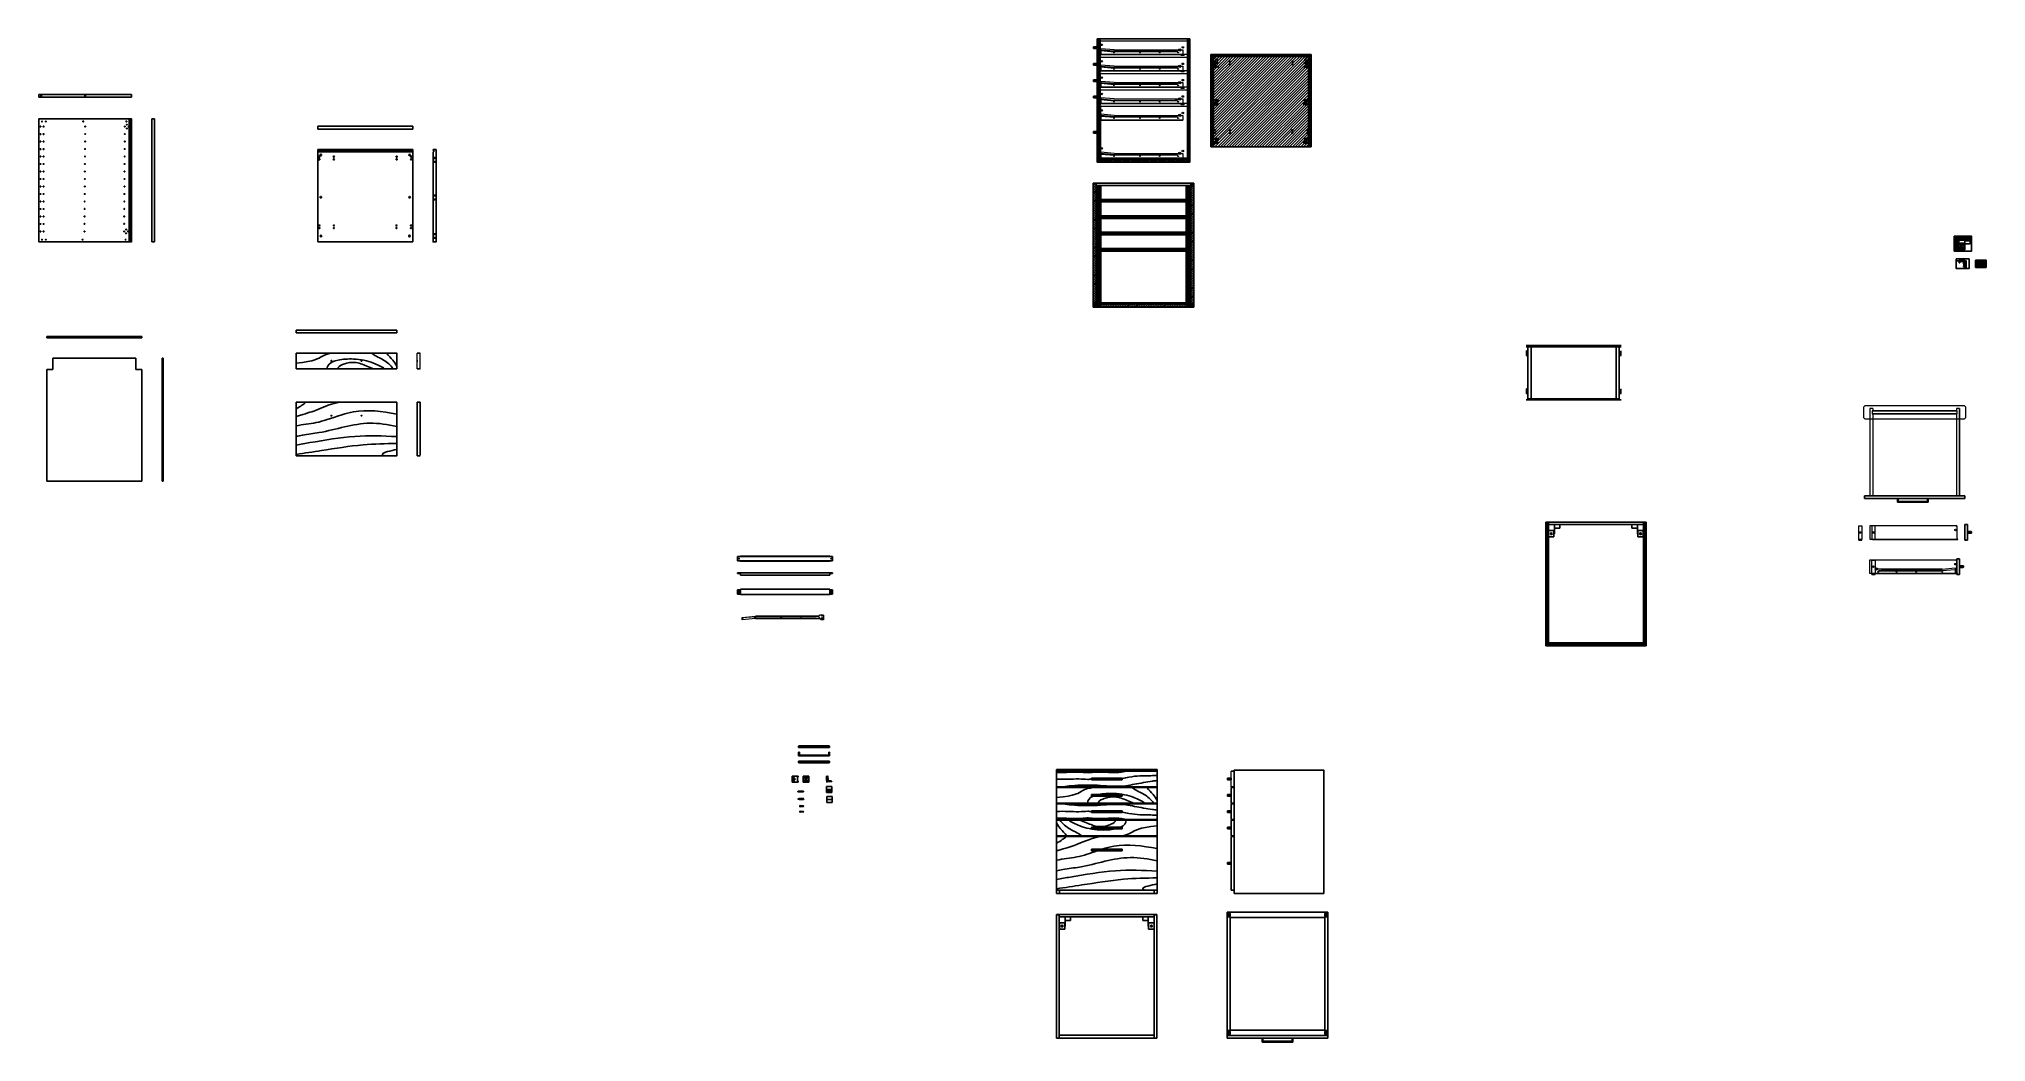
# Model space of a CAD drawing. Header units: millimetres. Extents: x 4413 to 32800, y 1732 to 26183.
# Drawn here: x 10991 to 23626, y 19672 to 26183 of the extents above; entities that cross this region are included whole.
import ezdxf

# ---------------------------------------------------------------- set-up
doc = ezdxf.new("R2010")
doc.units = ezdxf.units.MM
for name, color, linetype, lineweight in [('Giunzioni', 3, 'Continuous', 18), ('Linee e simboli', 1, 'Continuous', 18), ('Struttura', 7, 'Continuous', 18)]:
    doc.layers.add(name, color=color, linetype=linetype, lineweight=lineweight)
pattern_1 = [(45, (2132.4105, 14537.6465), (-3.14308964, 3.14308964), [])]

msp = doc.modelspace()

# ---------------------------------------------------------------- hatches: boundary and pattern name
h = msp.add_hatch()
h.set_pattern_fill('ANSI31', color=8, scale=2)
h.paths.add_polyline_path([(17858.8, 26176.3), (17878.8, 26176.3), (17878.8, 26082.1), (17873.8, 26082.1), (17873.8, 26080.1), (17878.8, 26080.1), (17878.8, 26075.1), (17858.8, 26075.1)])
h.paths.add_polyline_path([(17878.8, 26070.1), (17878.8, 26065.1), (17878.8, 25975.8), (17873.8, 25975.8), (17873.8, 25973.8), (17878.8, 25973.8), (17878.8, 25968.8), (17858.8, 25968.8), (17858.8, 26070.1)])
h.paths.add_polyline_path([(17878.8, 25963.8), (17858.8, 25963.8), (17858.8, 25862.6), (17878.8, 25862.6), (17878.8, 25867.6), (17873.8, 25867.6), (17873.8, 25869.6), (17878.8, 25869.6)])
h.paths.add_polyline_path([(17878.8, 25857.6), (17878.8, 25852.6), (17878.8, 25763.3), (17873.8, 25763.3), (17873.8, 25761.3), (17878.8, 25761.3), (17878.8, 25756.3), (17858.8, 25756.3), (17858.8, 25857.6)])
h.paths.add_polyline_path([(17878.8, 25746.3), (17878.8, 25751.3), (17858.8, 25751.3), (17858.8, 25403.3), (17878.8, 25403.3), (17878.8, 25408.3), (17873.8, 25408.3), (17873.8, 25410.3), (17878.8, 25410.3)])
h = msp.add_hatch()
h.set_pattern_fill('ANSI31', color=8, scale=1.4)
h.paths.add_polyline_path([(18444.8, 26183.3), (18444.8, 25472.6), (18451.8, 25472.6), (18451.8, 26183.3)])
h = msp.add_hatch()
h.set_pattern_fill('ANSI31', color=8, scale=2)
h.paths.add_polyline_path([(18613.8, 25483.3), (18595.8, 25483.3), (18595.8, 26083.3), (18613.8, 26083.3), (18613.8, 26030.8), (18612.8, 26030.8), (18606.8, 26030.8), (18605.8, 26029.8), (18605.8, 26026.8), (18606.8, 26025.8), (18613.8, 26025.8), (18613.8, 26008.3), (18613.8, 26005.8), (18607, 26005.8), (18605.8, 26003.3), (18607, 26000.8), (18613.8, 26000.8), (18613.8, 25998.3), (18613.8, 25787.3), (18612.8, 25787.3), (18606.8, 25787.3), (18605.8, 25786.3), (18605.8, 25783.3), (18606.8, 25782.3), (18612.8, 25782.3), (18613.8, 25782.3), (18613.8, 25764.8), (18613.8, 25762.3), (18607, 25762.3), (18605.8, 25759.8), (18607, 25757.3), (18613.8, 25757.3), (18613.8, 25754.8), (18613.8, 25537.3), (18612.8, 25537.3), (18606.8, 25537.3), (18605.8, 25536.3), (18605.8, 25533.3), (18606.8, 25532.3), (18612.8, 25532.3), (18613.8, 25532.3), (18613.8, 25514.8), (18613.8, 25512.3), (18607, 25512.3), (18605.8, 25509.8), (18607, 25507.3), (18613.8, 25507.3), (18613.8, 25504.8)])
h = msp.add_hatch()
h.set_pattern_fill('ANSI31', color=8, scale=1.4)
h.set_pattern_definition([(45, (471.573, 15704.1983), (-3.1430896, 3.1430896), [])])
h.paths.add_polyline_path([(19229.8, 26076.3), (19229.8, 26083.3), (18613.8, 26083.3), (18613.8, 26076.3)])
h = msp.add_hatch()
h.set_pattern_fill('ANSI31', color=8, scale=4)
h.paths.add_polyline_path([(19229.8, 25998.3), (19228.8, 25999.6), (19218.8, 25999.6), (19208.8, 25999.6), (19207.8, 25998.3), (19207.8, 26001.3), (19201.8, 26001.3), (19201.8, 25999.8), (19200.3, 25999.8), (19200.3, 26006.8), (19201.8, 26006.8), (19201.8, 26005.3), (19207.8, 26005.3), (19207.8, 26008.3), (19208.8, 26007.1), (19218.8, 26007.1), (19228.8, 26007.1), (19229.8, 26008.3), (19229.8, 26025.8), (19201.9, 26025.8), (19200.9, 26026.8), (19200.9, 26029.8), (19201.9, 26030.8), (19229.8, 26030.8), (19229.8, 26069.3), (18921.8, 26069.3), (18613.8, 26069.3), (18613.8, 26030.8), (18641.7, 26030.8), (18642.7, 26029.8), (18642.7, 26026.8), (18641.7, 26025.8), (18613.8, 26025.8), (18613.8, 26008.3), (18614.8, 26007.1), (18624.8, 26007.1), (18634.8, 26007.1), (18635.8, 26008.3), (18635.8, 26005.3), (18641.8, 26005.3), (18641.8, 26006.8), (18643.3, 26006.8), (18643.3, 25999.8), (18641.8, 25999.8), (18641.8, 26001.3), (18635.8, 26001.3), (18635.8, 25998.3), (18634.8, 25999.6), (18624.8, 25999.6), (18614.8, 25999.6), (18613.8, 25998.3), (18613.8, 25787.3), (18641.7, 25787.3), (18642.7, 25786.3), (18642.7, 25783.3), (18641.7, 25782.3), (18613.8, 25782.3), (18613.8, 25764.8), (18614.8, 25763.6), (18624.8, 25763.6), (18634.8, 25763.6), (18635.8, 25764.8), (18635.8, 25761.8), (18641.8, 25761.8), (18641.8, 25763.3), (18643.3, 25763.3), (18643.3, 25756.3), (18641.8, 25756.3), (18641.8, 25757.8), (18635.8, 25757.8), (18635.8, 25754.8), (18634.8, 25756.1), (18624.8, 25756.1), (18614.8, 25756.1), (18613.8, 25754.8), (18613.8, 25537.3), (18641.7, 25537.3), (18642.7, 25536.3), (18642.7, 25533.3), (18641.7, 25532.3), (18613.8, 25532.3), (18613.8, 25514.8), (18614.8, 25513.6), (18624.8, 25513.6), (18634.8, 25513.6), (18635.8, 25514.8), (18635.8, 25511.8), (18641.8, 25511.8), (18641.8, 25513.3), (18643.3, 25513.3), (18643.3, 25506.3), (18641.8, 25506.3), (18641.8, 25507.8), (18635.8, 25507.8), (18635.8, 25504.8), (18634.8, 25506.1), (18624.8, 25506.1), (18614.8, 25506.1), (18613.8, 25504.8), (18613.8, 25483.3), (18921.8, 25483.3), (19229.8, 25483.3), (19229.8, 25504.8), (19228.8, 25506.1), (19218.8, 25506.1), (19208.8, 25506.1), (19207.8, 25504.8), (19207.8, 25507.8), (19201.8, 25507.8), (19201.8, 25506.3), (19200.3, 25506.3), (19200.3, 25513.3), (19201.8, 25513.3), (19201.8, 25511.8), (19207.8, 25511.8), (19207.8, 25514.8), (19208.8, 25513.6), (19218.8, 25513.6), (19228.8, 25513.6), (19229.8, 25514.8), (19229.8, 25532.3), (19201.9, 25532.3), (19200.9, 25533.3), (19200.9, 25536.3), (19201.9, 25537.3), (19229.8, 25537.3), (19229.8, 25754.8), (19228.8, 25756.1), (19218.8, 25756.1), (19208.8, 25756.1), (19207.8, 25754.8), (19207.8, 25757.8), (19201.8, 25757.8), (19201.8, 25756.3), (19200.3, 25756.3), (19200.3, 25763.3), (19201.8, 25763.3), (19201.8, 25761.8), (19207.8, 25761.8), (19207.8, 25764.8), (19208.8, 25763.6), (19218.8, 25763.6), (19228.8, 25763.6), (19229.8, 25764.8), (19229.8, 25782.3), (19201.9, 25782.3), (19200.9, 25783.3), (19200.9, 25786.3), (19201.9, 25787.3), (19229.8, 25787.3)])
h.paths.add_polyline_path([(18638.8, 25773.8, -1), (18628.8, 25773.8, -1)], flags=16)
h.paths.add_polyline_path([(18714.3, 26019.8, -1), (18721.3, 26019.8, -1)], flags=16)
h.paths.add_polyline_path([(18714.3, 26036.8, -1), (18721.3, 26036.8, -1)], flags=16)
h.paths.add_polyline_path([(18722.3, 25590.5, -1), (18715.3, 25590.5, -1)], flags=16)
h.paths.add_polyline_path([(18722.3, 25573.5, -1), (18715.3, 25573.5, -1)], flags=16)
h.paths.add_polyline_path([(18620.3, 26019.8, -1), (18627.3, 26019.8, -1)], flags=16)
h.paths.add_polyline_path([(19122.3, 26019.8, -1), (19129.3, 26019.8, -1)], flags=16)
h.paths.add_polyline_path([(18628.8, 26048.3, -1), (18638.8, 26048.3, -1)], flags=16)
h.paths.add_polyline_path([(18620.3, 26036.8, -1), (18627.3, 26036.8, -1)], flags=16)
h.paths.add_polyline_path([(18626.3, 25590.5, -1), (18619.3, 25590.5, -1)], flags=16)
h.paths.add_polyline_path([(19128.3, 25590.5, -1), (19121.3, 25590.5, -1)], flags=16)
h.paths.add_polyline_path([(19122.3, 26036.8, -1), (19129.3, 26036.8, -1)], flags=16)
h.paths.add_polyline_path([(19214.8, 25773.8, -1), (19204.8, 25773.8, -1)], flags=16)
h.paths.add_polyline_path([(18626.3, 25573.5, -1), (18619.3, 25573.5, -1)], flags=16)
h.paths.add_polyline_path([(19128.3, 25573.5, -1), (19121.3, 25573.5, -1)], flags=16)
h.paths.add_polyline_path([(18637.8, 25522.3, -1), (18627.8, 25522.3, -1)], flags=16)
h.paths.add_polyline_path([(19216.3, 26019.8, -1), (19223.3, 26019.8, -1)], flags=16)
h.paths.add_polyline_path([(19204.8, 26048.3, -1), (19214.8, 26048.3, -1)], flags=16)
h.paths.add_polyline_path([(19216.3, 26036.8, -1), (19223.3, 26036.8, -1)], flags=16)
h.paths.add_polyline_path([(19224.3, 25590.5, -1), (19217.3, 25590.5, -1)], flags=16)
h.paths.add_polyline_path([(19224.3, 25573.5, -1), (19217.3, 25573.5, -1)], flags=16)
h.paths.add_polyline_path([(19215.8, 25522.3, -1), (19205.8, 25522.3, -1)], flags=16)
h = msp.add_hatch()
h.set_pattern_fill('ANSI31', color=8, scale=2)
h.paths.add_polyline_path([(19229.8, 25483.3), (19247.8, 25483.3), (19247.8, 26083.3), (19229.8, 26083.3), (19229.8, 26030.8), (19230.8, 26030.8), (19236.8, 26030.8), (19237.8, 26029.8), (19237.8, 26026.8), (19236.8, 26025.8), (19229.8, 26025.8), (19229.8, 26008.3), (19229.8, 26005.8), (19236.6, 26005.8), (19237.8, 26003.3), (19236.6, 26000.8), (19229.8, 26000.8), (19229.8, 25998.3), (19229.8, 25787.3), (19230.8, 25787.3), (19236.8, 25787.3), (19237.8, 25786.3), (19237.8, 25783.3), (19236.8, 25782.3), (19230.8, 25782.3), (19229.8, 25782.3), (19229.8, 25764.8), (19229.8, 25762.3), (19236.6, 25762.3), (19237.8, 25759.8), (19236.6, 25757.3), (19229.8, 25757.3), (19229.8, 25754.8), (19229.8, 25537.3), (19230.8, 25537.3), (19236.8, 25537.3), (19237.8, 25536.3), (19237.8, 25533.3), (19236.8, 25532.3), (19230.8, 25532.3), (19229.8, 25532.3), (19229.8, 25514.8), (19229.8, 25512.3), (19236.6, 25512.3), (19237.8, 25509.8), (19236.6, 25507.3), (19229.8, 25507.3), (19229.8, 25504.8)])
h = msp.add_hatch()
h.set_pattern_fill('ANSI31', color=8, scale=2.5)
h.paths.add_polyline_path([(18458.8, 25403.3), (18451.8, 25403.3), (18451.8, 25397.7), (18444.8, 25397.7), (18444.8, 25403.3), (18423.8, 25403.3), (18423.8, 25403.3), (18403.8, 25403.3), (17878.8, 25403.3), (17878.8, 25403.3), (17858.8, 25403.3), (17858.8, 25383.3), (18158.8, 25383.3), (18458.8, 25383.3), (18458.8, 25392.3)])
h.paths.add_polyline_path([(17906.8, 25393.3, -1), (17913.8, 25393.3, -1)], flags=16)
h.paths.add_polyline_path([(17881.8, 25393.3, -1), (17888.8, 25393.3, -1)], flags=16)
h.paths.add_polyline_path([(18138.8, 25393.3, -1), (18131.8, 25393.3, -1)], flags=16)
h.paths.add_polyline_path([(18163.8, 25393.3, -1), (18156.8, 25393.3, -1)], flags=16)
h.paths.add_polyline_path([(18382.3, 25393.3, -1), (18375.3, 25393.3, -1)], flags=16)
h.paths.add_polyline_path([(18407.3, 25393.3, -1), (18400.3, 25393.3, -1)], flags=16)
h = msp.add_hatch()
h.set_pattern_fill('ANSI31', color=8, scale=1.4)
h.paths.add_polyline_path([(18451.8, 25472.6), (18444.8, 25472.6), (18444.8, 25397.7), (18451.8, 25397.7)])
h = msp.add_hatch()
h.set_pattern_fill('ANSI31', color=8, scale=2.5)
h.paths.add_polyline_path([(17850.8, 25243.3), (17832.8, 25243.3), (17832.8, 24443.3), (17850.8, 24443.3), (17850.8, 24448.3), (17850.8, 24450.8), (17844, 24450.8), (17842.8, 24453.3), (17844, 24455.8), (17850.8, 24455.8), (17850.8, 24458.3)])
h.paths.add_polyline_path([(18484.8, 25243.3), (18466.8, 25243.3), (18466.8, 25231.3), (18466.8, 24458.3), (18466.8, 24455.8), (18473.6, 24455.8), (18474.8, 24453.3), (18473.6, 24450.8), (18466.8, 24450.8), (18466.8, 24448.3), (18466.8, 24443.3), (18484.8, 24443.3)])
h.paths.add_polyline_path([(18437.3, 24456.8), (18438.8, 24456.8), (18438.8, 24455.3), (18444.8, 24455.3), (18444.8, 24455.8), (18444.8, 24458.3), (18445.8, 24457.1), (18455.8, 24457.1), (18465.8, 24457.1), (18466.8, 24458.3), (18466.8, 24463.3), (18158.8, 24463.3), (17850.8, 24463.3), (17850.8, 24458.3), (17851.8, 24457.1), (17861.8, 24457.1), (17871.8, 24457.1), (17872.8, 24458.3), (17872.8, 24455.3), (17878.8, 24455.3), (17878.8, 24456.8), (17880.3, 24456.8), (17880.3, 24449.8), (17878.8, 24449.8), (17878.8, 24451.3), (17872.8, 24451.3), (17872.8, 24450.8), (17872.8, 24448.3), (17871.8, 24449.6), (17861.8, 24449.6), (17851.8, 24449.6), (17850.8, 24448.3), (17850.8, 24443.3), (18158.8, 24443.3), (18466.8, 24443.3), (18466.8, 24448.3), (18465.8, 24449.6), (18455.8, 24449.6), (18445.8, 24449.6), (18444.8, 24448.3), (18444.8, 24451.3), (18438.8, 24451.3), (18438.8, 24449.8), (18437.3, 24449.8)])
h = msp.add_hatch()
h.set_pattern_fill('ANSI31', color=8, scale=2)
h.paths.add_polyline_path([(17882.8, 25231.3), (17862.8, 25231.3), (17862.8, 25142.1), (17882.8, 25142.1)])
h = msp.add_hatch()
h.set_pattern_fill('ANSI31', color=8, scale=2)
h.paths.add_polyline_path([(18454.8, 25231.3), (18434.8, 25231.3), (18434.8, 25142.1), (18454.8, 25142.1)])
h.paths.add_polyline_path([(18454.8, 25125.1), (18434.8, 25125.1), (18434.8, 25035.8), (18454.8, 25035.8)])
h.paths.add_polyline_path([(18454.8, 25018.8), (18434.8, 25018.8), (18434.8, 24929.6), (18454.8, 24929.6)])
h.paths.add_polyline_path([(18454.8, 24912.6), (18434.8, 24912.6), (18434.8, 24823.3), (18454.8, 24823.3)])
h = msp.add_hatch()
h.set_pattern_fill('ANSI31', color=8, scale=2)
h.paths.add_polyline_path([(17862.8, 25035.8), (17862.8, 25125.1), (17882.8, 25125.1), (17882.8, 25035.8)])
h.paths.add_polyline_path([(17862.8, 24929.6), (17862.8, 25018.8), (17882.8, 25018.8), (17882.8, 24929.6)])
h.paths.add_polyline_path([(17882.8, 24912.6), (17862.8, 24912.6), (17862.8, 24823.3), (17882.8, 24823.3)])
h = msp.add_hatch()
h.set_pattern_fill('ANSI31', color=8, scale=1.4)
h.set_pattern_definition(pattern_1)
edge = h.paths.add_edge_path()
edge.add_line((23438.9, 24889.4), (23431.4, 24889.4))
edge.add_line((23431.4, 24889.4), (23431.4, 24892.4))
edge.add_line((23431.4, 24892.4), (23435.4, 24892.4))
edge.add_spline(control_points=[(23435.4, 24892.4), (23435.8, 24890.5), (23436.1, 24890), (23436.6, 24889.7), (23437.4, 24889.7)], knot_values=[0, 0, 0, 0, 1, 2, 2, 2, 2], degree=3, periodic=0)
edge.add_line((23437.4, 24889.7), (23438.9, 24889.7))
edge.add_line((23438.9, 24889.7), (23438.9, 24889.4))
h = msp.add_hatch()
h.set_pattern_fill('ANSI31', color=8, scale=1.4)
h.set_pattern_definition(pattern_1)
edge = h.paths.add_edge_path()
edge.add_spline(control_points=[(23447.4, 24892.4), (23447.1, 24890.5), (23446.8, 24890), (23446.2, 24889.7), (23445.4, 24889.7)], knot_values=[0, 0, 0, 0, 1, 2, 2, 2, 2], degree=3, periodic=0)
edge.add_line((23445.4, 24889.7), (23443.9, 24889.7))
edge.add_line((23443.9, 24889.7), (23443.9, 24889.4))
edge.add_line((23443.9, 24889.4), (23449.4, 24889.4))
edge.add_line((23449.4, 24889.4), (23449.4, 24877.4))
edge.add_line((23449.4, 24877.4), (23532.3, 24877.4))
edge.add_line((23532.3, 24877.4), (23532.3, 24892.4))
edge.add_line((23532.3, 24892.4), (23447.4, 24892.4))
h = msp.add_hatch()
h.set_pattern_fill('ANSI31', color=8, scale=2)
h.paths.add_polyline_path([(17882.8, 24806.3), (17862.8, 24806.3), (17862.8, 24559.6), (17862.8, 24470.3), (17882.8, 24470.3), (17882.8, 24559.6)])
h.paths.add_polyline_path([(18454.8, 24806.3), (18434.8, 24806.3), (18434.8, 24470.3), (18454.8, 24470.3)])
h = msp.add_hatch()
h.set_pattern_fill('ANSI31', color=8, scale=1.4)
h.set_pattern_definition(pattern_1)
edge = h.paths.add_edge_path()
edge.add_line((23431.4, 24806.1), (23449.4, 24806.1))
edge.add_line((23431.4, 24889.4), (23431.4, 24806.1))
edge.add_line((23449.4, 24889.4), (23449.4, 24806.1))
edge.add_line((23438.9, 24889.4), (23431.4, 24889.4))
edge.add_line((23438.9, 24889.4), (23438.9, 24867.7))
edge.add_line((23443.9, 24889.4), (23443.9, 24867.7))
edge.add_line((23438.9, 24866.5), (23441.4, 24866.5))
edge.add_line((23438.9, 24867.7), (23438.9, 24866.5))
edge.add_line((23443.9, 24866.5), (23443.9, 24867.7))
edge.add_line((23441.4, 24866.5), (23443.9, 24866.5))
edge.add_line((23449.4, 24889.4), (23443.9, 24889.4))
h = msp.add_hatch()
h.set_pattern_fill('ANSI31', color=8, scale=1.4)
h.set_pattern_definition([(45, (5448.6743, 14147.644), (-3.1430896, 3.1430896), [])])
h.paths.add_polyline_path([(23489, 24693.1), (23485, 24693.1), (23485, 24726.8), (23489, 24726.8)])
h = msp.add_hatch()
h.set_pattern_fill('ANSI31', color=8, scale=1.4)
h.set_pattern_definition([(45, (6179.5194, -1032.7464), (-3.14308964, 3.14308964), [])])
h.paths.add_polyline_path([(20786.7, 23043.9), (20768.7, 23043.9), (20768.7, 22243.9), (20786.7, 22243.9), (20786.7, 22248.9), (20786.7, 22251.4), (20779.9, 22251.4), (20778.7, 22253.9), (20779.9, 22256.4), (20786.7, 22256.4), (20786.7, 22258.9)])
h.paths.add_polyline_path([(21420.7, 23043.9), (21402.7, 23043.9), (21402.7, 23031.9), (21402.7, 22258.9), (21402.7, 22256.4), (21409.5, 22256.4), (21410.7, 22253.9), (21409.5, 22251.4), (21402.7, 22251.4), (21402.7, 22248.9), (21402.7, 22243.9), (21420.7, 22243.9)])
h.paths.add_polyline_path([(21373.2, 22257.4), (21374.7, 22257.4), (21374.7, 22255.9), (21380.7, 22255.9), (21380.7, 22256.4), (21380.7, 22258.9), (21381.7, 22257.6), (21391.7, 22257.6), (21401.7, 22257.6), (21402.7, 22258.9), (21402.7, 22263.9), (21094.7, 22263.9), (20786.7, 22263.9), (20786.7, 22258.9), (20787.7, 22257.6), (20797.7, 22257.6), (20807.7, 22257.6), (20808.7, 22258.9), (20808.7, 22255.9), (20814.7, 22255.9), (20814.7, 22257.4), (20816.2, 22257.4), (20816.2, 22250.4), (20814.7, 22250.4), (20814.7, 22251.9), (20808.7, 22251.9), (20808.7, 22251.4), (20808.7, 22248.9), (20807.7, 22250.1), (20797.7, 22250.1), (20787.7, 22250.1), (20786.7, 22248.9), (20786.7, 22243.9), (21094.7, 22243.9), (21402.7, 22243.9), (21402.7, 22248.9), (21401.7, 22250.1), (21391.7, 22250.1), (21381.7, 22250.1), (21380.7, 22248.9), (21380.7, 22251.9), (21374.7, 22251.9), (21374.7, 22250.4), (21373.2, 22250.4)])

# ---------------------------------------------------------------- linework, layer by layer
at = {"color": 1}
for p, q in [((17878.8, 26176.3), (17858.8, 26176.3)), ((17858.8, 26176.3), (17858.8, 26075.1)), ((18444.8, 26183.3), (18444.8, 25472.6)), ((18444.8, 26183.3), (18451.8, 26183.3)), ((18451.8, 25472.6), (18451.8, 26183.3)), ((17858.8, 26075.1), (17878.8, 26075.1)), ((17878.8, 26070.1), (17858.8, 26070.1)), ((17858.8, 26070.1), (17858.8, 25968.8)), ((18595.8, 26083.3), (18595.8, 25483.3)), ((18613.8, 26083.3), (18595.8, 26083.3)), ((18613.8, 26083.3), (18613.8, 26030.8)), ((18613.8, 26083.3), (18921.8, 26083.3)), ((19229.8, 26083.3), (18921.8, 26083.3)), ((19229.8, 26083.3), (19229.8, 26030.8)), ((19229.8, 26083.3), (19247.8, 26083.3)), ((19247.8, 26083.3), (19247.8, 25483.3)), ((17858.8, 25968.8), (17878.8, 25968.8)), ((17878.8, 25963.8), (17858.8, 25963.8)), ((17858.8, 25963.8), (17858.8, 25862.6)), ((18613.8, 26025.8), (18613.8, 26008.3)), ((18613.8, 25998.3), (18613.8, 25787.3)), ((19229.8, 26025.8), (19229.8, 26008.3)), ((19229.8, 25998.3), (19229.8, 25787.3)), ((17858.8, 25862.6), (17878.8, 25862.6)), ((17878.8, 25857.6), (17858.8, 25857.6)), ((17858.8, 25857.6), (17858.8, 25756.3)), ((18613.8, 25782.3), (18613.8, 25764.8)), ((19229.8, 25782.3), (19229.8, 25764.8)), ((17858.8, 25756.3), (17878.8, 25756.3)), ((17878.8, 25751.3), (17858.8, 25751.3)), ((17858.8, 25751.3), (17858.8, 25403.3)), ((17878.8, 25746.3), (17878.8, 25751.3)), ((17878.8, 25746.3), (17878.8, 25410.3)), ((18613.8, 25754.8), (18613.8, 25537.3)), ((19229.8, 25754.8), (19229.8, 25537.3)), ((18613.8, 25532.3), (18613.8, 25514.8)), ((19229.8, 25532.3), (19229.8, 25514.8)), ((17858.8, 25403.3), (17878.8, 25403.3)), ((17858.8, 25403.3), (17858.8, 25383.3)), ((18444.8, 25403.3), (17878.8, 25403.3)), ((18444.8, 25472.6), (18444.8, 25397.7)), ((18451.8, 25472.6), (18444.8, 25472.6)), ((18444.8, 25397.7), (18451.8, 25397.7)), ((18451.8, 25397.7), (18451.8, 25472.6)), ((18458.8, 25403.3), (18451.8, 25403.3)), ((18458.8, 25383.3), (18458.8, 25403.3)), ((18613.8, 25483.3), (18595.8, 25483.3)), ((18613.8, 25504.8), (18613.8, 25483.3)), ((18613.8, 25483.3), (18921.8, 25483.3)), ((19229.8, 25483.3), (18921.8, 25483.3)), ((19229.8, 25504.8), (19229.8, 25483.3)), ((19229.8, 25483.3), (19247.8, 25483.3)), ((17858.8, 25383.3), (18458.8, 25383.3)), ((17850.8, 25243.3), (17832.8, 25243.3)), ((17832.8, 25243.3), (17832.8, 24443.3)), ((17850.8, 25243.3), (17850.8, 24458.3)), ((17862.8, 25231.3), (17862.8, 25135.1)), ((17882.8, 25231.3), (17882.8, 25142.1)), ((18434.8, 25142.1), (18434.8, 25231.3)), ((18454.8, 25231.3), (18454.8, 25135.1)), ((18466.8, 25243.3), (18484.8, 25243.3)), ((18466.8, 25243.3), (18466.8, 24458.3)), ((18466.8, 25174.9), (18466.8, 25135.1)), ((18484.8, 25243.3), (18484.8, 24443.3)), ((17882.8, 25142.1), (17862.8, 25142.1)), ((17862.8, 25125.1), (17862.8, 25028.8)), ((17882.8, 25035.8), (17862.8, 25035.8)), ((17862.8, 25018.8), (17862.8, 24922.6)), ((17882.8, 25125.1), (17882.8, 25035.8)), ((17882.8, 25018.8), (17882.8, 24929.6)), ((18434.8, 25142.1), (18454.8, 25142.1)), ((18434.8, 25035.8), (18434.8, 25125.1)), ((18434.8, 25035.8), (18454.8, 25035.8)), ((18434.8, 24929.6), (18434.8, 25018.8)), ((18454.8, 25125.1), (18454.8, 25028.8)), ((18454.8, 25018.8), (18454.8, 24922.6)), ((18466.8, 25068.6), (18466.8, 25028.8)), ((17882.8, 24929.6), (17862.8, 24929.6)), ((17862.8, 24912.6), (17862.8, 24816.3)), ((17882.8, 24912.6), (17882.8, 24823.3)), ((18434.8, 24929.6), (18454.8, 24929.6)), ((18434.8, 24823.3), (18434.8, 24912.6)), ((18454.8, 24912.6), (18454.8, 24816.3)), ((18466.8, 24962.4), (18466.8, 24922.6)), ((23431.4, 24892.4), (23435.4, 24892.4)), ((23431.4, 24892.4), (23431.4, 24889.4)), ((23447.4, 24892.4), (23532.3, 24892.4)), ((17882.8, 24823.3), (17862.8, 24823.3)), ((17862.8, 24806.3), (17862.8, 24559.6)), ((17882.8, 24806.3), (17882.8, 24559.6)), ((18434.8, 24823.3), (18454.8, 24823.3)), ((18434.8, 24470.3), (18434.8, 24806.3)), ((18454.8, 24806.3), (18454.8, 24463.3)), ((18466.8, 24856.1), (18466.8, 24816.3)), ((23438.9, 24889.4), (23431.4, 24889.4)), ((23431.4, 24889.4), (23431.4, 24806.1)), ((23438.9, 24889.7), (23437.4, 24889.7)), ((23438.9, 24889.7), (23438.9, 24889.4)), ((23438.9, 24867.7), (23438.9, 24866.5)), ((23438.9, 24866.5), (23441.4, 24866.5)), ((23441.4, 24866.5), (23443.9, 24866.5)), ((23443.9, 24889.7), (23445.4, 24889.7)), ((23443.9, 24889.7), (23443.9, 24889.4)), ((23449.4, 24889.4), (23443.9, 24889.4)), ((23443.9, 24866.5), (23443.9, 24867.7)), ((23449.4, 24889.4), (23449.4, 24806.1)), ((23449.4, 24877.4), (23532.3, 24877.4)), ((23485, 24726.8), (23485, 24693.1)), ((23489, 24726.8), (23485, 24726.8)), ((23489, 24693.1), (23489, 24726.8)), ((23572.8, 24740.7), (23568.5, 24740.7)), ((23568.5, 24740.7), (23568.5, 24735.7)), ((23572.8, 24735.7), (23568.5, 24735.7)), ((23600.7, 24718.2), (23571.2, 24718.2)), ((23571.2, 24718.2), (23571.2, 24708.2)), ((23571.2, 24708.2), (23600.7, 24708.2)), ((23600.7, 24747.9), (23600.7, 24740.7)), ((23600.7, 24735.7), (23600.7, 24718.2)), ((23600.7, 24708.2), (23600.7, 24700.6)), ((23607.5, 24715.7), (23608.7, 24715.7)), ((23608.7, 24710.7), (23607.5, 24710.7)), ((23607.7, 24740.7), (23608.7, 24740.7)), ((23608.7, 24735.7), (23607.7, 24735.7)), ((23608.7, 24740.7), (23608.7, 24739.7)), ((23608.7, 24736.7), (23608.7, 24735.7)), ((23608.7, 24715.7), (23608.7, 24710.7)), ((23618.7, 24747.9), (23618.7, 24700.6)), ((17862.8, 24559.6), (17862.8, 24463.3)), ((17882.8, 24559.6), (17882.8, 24470.3)), ((17832.8, 24443.3), (17832.8, 24443.3)), ((17850.8, 24448.3), (17850.8, 24443.3)), ((17882.8, 24470.3), (17862.8, 24470.3)), ((18434.8, 24470.3), (18454.8, 24470.3)), ((18466.8, 24448.3), (18466.8, 24443.3)), ((18484.8, 24443.3), (18484.8, 24443.3)), ((20653.9, 24184.3), (20653.9, 23937.5)), ((20673.9, 24184.3), (20673.9, 23937.5)), ((21225.9, 23848.3), (21225.9, 24184.3)), ((21245.9, 24184.3), (21245.9, 23841.3)), ((20653.9, 23937.5), (20653.9, 23841.3)), ((20673.9, 23937.5), (20673.9, 23848.3)), ((20673.9, 23848.3), (20653.9, 23848.3)), ((21225.9, 23848.3), (21245.9, 23848.3)), ((20786.7, 23043.9), (20768.7, 23043.9)), ((20768.7, 23043.9), (20768.7, 22243.9)), ((20786.7, 23043.9), (20786.7, 22258.9)), ((21402.7, 23043.9), (21420.7, 23043.9)), ((21402.7, 23043.9), (21402.7, 22258.9)), ((21420.7, 23043.9), (21420.7, 22243.9)), ((20768.7, 22243.9), (20768.7, 22243.9)), ((20786.7, 22248.9), (20786.7, 22243.9)), ((21402.7, 22248.9), (21402.7, 22243.9)), ((21420.7, 22243.9), (21420.7, 22243.9))]:
    msp.add_line(p, q, dxfattribs=at)
at = {"color": 7}
for p, q in [((17833.8, 26130.2), (17834.8, 26131.2)), ((17833.8, 26130.2), (17833.8, 26121.2)), ((17834.8, 26120.2), (17833.8, 26121.2)), ((17858.8, 26131.2), (17834.8, 26131.2)), ((17858.8, 26120.2), (17834.8, 26120.2)), ((17858.8, 26120.2), (17858.8, 26131.2)), ((17858.8, 26131.2), (17858.8, 26130.2)), ((17878.8, 26065.1), (17878.8, 26070.1)), ((18606.8, 26030.8), (18605.8, 26029.8)), ((18605.8, 26029.8), (18605.8, 26026.8)), ((18641.7, 26030.8), (18642.7, 26029.8)), ((18642.7, 26029.8), (18642.7, 26026.8)), ((19201.9, 26030.8), (19200.9, 26029.8)), ((19200.9, 26029.8), (19200.9, 26026.8)), ((19236.8, 26030.8), (19237.8, 26029.8)), ((19237.8, 26029.8), (19237.8, 26026.8)), ((17833.8, 26023.9), (17834.8, 26024.9)), ((17833.8, 26023.9), (17833.8, 26014.9)), ((17834.8, 26013.9), (17833.8, 26014.9)), ((17833.8, 25917.7), (17834.8, 25918.7)), ((17833.8, 25917.7), (17833.8, 25908.7)), ((17834.8, 25907.7), (17833.8, 25908.7)), ((17858.8, 26024.9), (17834.8, 26024.9)), ((17858.8, 26013.9), (17834.8, 26013.9)), ((17858.8, 25918.7), (17834.8, 25918.7)), ((17858.8, 25907.7), (17834.8, 25907.7)), ((17858.8, 26013.9), (17858.8, 26024.9)), ((17858.8, 26024.9), (17858.8, 26023.9)), ((17858.8, 25907.7), (17858.8, 25918.7)), ((17858.8, 25918.7), (17858.8, 25917.7)), ((17878.8, 25958.8), (17878.8, 25963.8)), ((18606.8, 26025.8), (18605.8, 26026.8)), ((18605.8, 26003.3), (18607, 26005.8)), ((18605.8, 26003.3), (18607, 26000.8)), ((18606.8, 26025.8), (18613.8, 26025.8)), ((18613.8, 26005.8), (18607, 26005.8)), ((18607, 26000.8), (18613.8, 26000.8)), ((18613.8, 26025.8), (18641.7, 26025.8)), ((18613.8, 26005.8), (18613.8, 26008.3)), ((18613.8, 26008.3), (18614.8, 26007.1)), ((18613.8, 26000.8), (18613.8, 26005.8)), ((18613.8, 25998.3), (18613.8, 26000.8)), ((18613.8, 25998.3), (18614.8, 25999.6)), ((18614.8, 26007.1), (18624.8, 26007.1)), ((18624.8, 25999.6), (18614.8, 25999.6)), ((18634.8, 26007.1), (18624.8, 26007.1)), ((18624.8, 25999.6), (18634.8, 25999.6)), ((18635.8, 26008.3), (18634.8, 26007.1)), ((18635.8, 25998.3), (18634.8, 25999.6)), ((18635.8, 26005.8), (18635.8, 26008.3)), ((18635.8, 26008.3), (18635.8, 26005.3)), ((18635.8, 26000.8), (18635.8, 26005.8)), ((18635.8, 26005.3), (18641.8, 26005.3)), ((18635.8, 25998.3), (18635.8, 26001.3)), ((18635.8, 26001.3), (18641.8, 26001.3)), ((18635.8, 25998.3), (18635.8, 26000.8)), ((18641.7, 26025.8), (18642.7, 26026.8)), ((18641.8, 26005.3), (18641.8, 26006.8)), ((18641.8, 26006.8), (18643.3, 26006.8)), ((18641.8, 26001.3), (18641.8, 25999.8)), ((18641.8, 25999.8), (18643.3, 25999.8)), ((18643.3, 26006.8), (18643.3, 25999.8)), ((19201.8, 26006.8), (19200.3, 26006.8)), ((19200.3, 26006.8), (19200.3, 25999.8)), ((19201.8, 25999.8), (19200.3, 25999.8)), ((19201.9, 26025.8), (19200.9, 26026.8)), ((19201.8, 26005.3), (19201.8, 26006.8)), ((19207.8, 26005.3), (19201.8, 26005.3)), ((19207.8, 26001.3), (19201.8, 26001.3)), ((19201.8, 26001.3), (19201.8, 25999.8)), ((19229.8, 26025.8), (19201.9, 26025.8)), ((19207.8, 26005.8), (19207.8, 26008.3)), ((19207.8, 26008.3), (19208.8, 26007.1)), ((19207.8, 26008.3), (19207.8, 26005.3)), ((19207.8, 26000.8), (19207.8, 26005.8)), ((19207.8, 25998.3), (19207.8, 26001.3)), ((19207.8, 25998.3), (19207.8, 26000.8)), ((19207.8, 25998.3), (19208.8, 25999.6)), ((19208.8, 26007.1), (19218.8, 26007.1)), ((19218.8, 25999.6), (19208.8, 25999.6)), ((19228.8, 26007.1), (19218.8, 26007.1)), ((19218.8, 25999.6), (19228.8, 25999.6)), ((19229.8, 26008.3), (19228.8, 26007.1)), ((19229.8, 25998.3), (19228.8, 25999.6)), ((19236.8, 26025.8), (19229.8, 26025.8)), ((19229.8, 26005.8), (19229.8, 26008.3)), ((19229.8, 26000.8), (19229.8, 26005.8)), ((19229.8, 26005.8), (19236.6, 26005.8)), ((19236.6, 26000.8), (19229.8, 26000.8)), ((19229.8, 25998.3), (19229.8, 26000.8)), ((19237.8, 26003.3), (19236.6, 26005.8)), ((19237.8, 26003.3), (19236.6, 26000.8)), ((19236.8, 26025.8), (19237.8, 26026.8)), ((10991, 25823), (11591, 25823)), ((10991, 25805), (11591, 25805)), ((17833.8, 25811.4), (17834.8, 25812.4)), ((17833.8, 25811.4), (17833.8, 25802.4)), ((17834.8, 25801.4), (17833.8, 25802.4)), ((17858.8, 25812.4), (17834.8, 25812.4)), ((17858.8, 25801.4), (17834.8, 25801.4)), ((17858.8, 25801.4), (17858.8, 25812.4)), ((17858.8, 25812.4), (17858.8, 25811.4)), ((17878.8, 25852.6), (17878.8, 25857.6)), ((18606.8, 25787.3), (18605.8, 25786.3)), ((18605.8, 25786.3), (18605.8, 25783.3)), ((18606.8, 25782.3), (18605.8, 25783.3)), ((18613.8, 25787.3), (18641.7, 25787.3)), ((18613.8, 25782.3), (18641.7, 25782.3)), ((18641.7, 25787.3), (18642.7, 25786.3)), ((18641.7, 25782.3), (18642.7, 25783.3)), ((18642.7, 25786.3), (18642.7, 25783.3)), ((19201.9, 25787.3), (19200.9, 25786.3)), ((19200.9, 25786.3), (19200.9, 25783.3)), ((19201.9, 25782.3), (19200.9, 25783.3)), ((19229.8, 25787.3), (19201.9, 25787.3)), ((19229.8, 25782.3), (19201.9, 25782.3)), ((19236.8, 25787.3), (19237.8, 25786.3)), ((19236.8, 25782.3), (19237.8, 25783.3)), ((19237.8, 25786.3), (19237.8, 25783.3)), ((11722.8, 25665.4), (11740.8, 25665.4)), ((11722.8, 24865.4), (11722.8, 25665.4)), ((11740.8, 24865.4), (11740.8, 25665.4)), ((17858.8, 25403.3), (17858.8, 25751.3)), ((18444.8, 25410.3), (18444.8, 25746.3)), ((18605.8, 25759.8), (18607, 25762.3)), ((18605.8, 25759.8), (18607, 25757.3)), ((18613.8, 25762.3), (18607, 25762.3)), ((18607, 25757.3), (18613.8, 25757.3)), ((18613.8, 25762.3), (18613.8, 25764.8)), ((18613.8, 25764.8), (18614.8, 25763.6)), ((18613.8, 25757.3), (18613.8, 25762.3)), ((18613.8, 25754.8), (18613.8, 25757.3)), ((18613.8, 25754.8), (18614.8, 25756.1)), ((18614.8, 25763.6), (18624.8, 25763.6)), ((18624.8, 25756.1), (18614.8, 25756.1)), ((18634.8, 25763.6), (18624.8, 25763.6)), ((18624.8, 25756.1), (18634.8, 25756.1)), ((18635.8, 25764.8), (18634.8, 25763.6)), ((18635.8, 25754.8), (18634.8, 25756.1)), ((18635.8, 25762.3), (18635.8, 25764.8)), ((18635.8, 25764.8), (18635.8, 25761.8)), ((18635.8, 25757.3), (18635.8, 25762.3)), ((18635.8, 25761.8), (18641.8, 25761.8)), ((18635.8, 25754.8), (18635.8, 25757.8)), ((18635.8, 25757.8), (18641.8, 25757.8)), ((18635.8, 25754.8), (18635.8, 25757.3)), ((18641.8, 25761.8), (18641.8, 25763.3)), ((18641.8, 25763.3), (18643.3, 25763.3)), ((18641.8, 25757.8), (18641.8, 25756.3)), ((18641.8, 25756.3), (18643.3, 25756.3)), ((18643.3, 25763.3), (18643.3, 25756.3)), ((19201.8, 25763.3), (19200.3, 25763.3)), ((19200.3, 25763.3), (19200.3, 25756.3)), ((19201.8, 25756.3), (19200.3, 25756.3)), ((19201.8, 25761.8), (19201.8, 25763.3)), ((19207.8, 25761.8), (19201.8, 25761.8)), ((19207.8, 25757.8), (19201.8, 25757.8)), ((19201.8, 25757.8), (19201.8, 25756.3)), ((19207.8, 25762.3), (19207.8, 25764.8)), ((19207.8, 25764.8), (19208.8, 25763.6)), ((19207.8, 25764.8), (19207.8, 25761.8)), ((19207.8, 25757.3), (19207.8, 25762.3)), ((19207.8, 25754.8), (19207.8, 25757.8)), ((19207.8, 25754.8), (19207.8, 25757.3)), ((19207.8, 25754.8), (19208.8, 25756.1)), ((19208.8, 25763.6), (19218.8, 25763.6)), ((19218.8, 25756.1), (19208.8, 25756.1)), ((19228.8, 25763.6), (19218.8, 25763.6)), ((19218.8, 25756.1), (19228.8, 25756.1)), ((19229.8, 25764.8), (19228.8, 25763.6)), ((19229.8, 25754.8), (19228.8, 25756.1)), ((19229.8, 25762.3), (19229.8, 25764.8)), ((19229.8, 25757.3), (19229.8, 25762.3)), ((19229.8, 25762.3), (19236.6, 25762.3)), ((19236.6, 25757.3), (19229.8, 25757.3)), ((19229.8, 25754.8), (19229.8, 25757.3)), ((19237.8, 25759.8), (19236.6, 25762.3)), ((19237.8, 25759.8), (19236.6, 25757.3)), ((12800.4, 25597.4), (12800.4, 25617.4)), ((12800.4, 25617.4), (13416.4, 25617.4)), ((12800.4, 25597.4), (13416.4, 25597.4)), ((13416.4, 25597.4), (13416.4, 25617.4)), ((17833.8, 25581.8), (17834.8, 25582.8)), ((17833.8, 25581.8), (17833.8, 25572.8)), ((17834.8, 25571.8), (17833.8, 25572.8)), ((17858.8, 25582.8), (17834.8, 25582.8)), ((17858.8, 25571.8), (17834.8, 25571.8)), ((17858.8, 25571.8), (17858.8, 25582.8)), ((17858.8, 25582.8), (17858.8, 25581.8)), ((18606.8, 25537.3), (18605.8, 25536.3)), ((18605.8, 25536.3), (18605.8, 25533.3)), ((18606.8, 25532.3), (18605.8, 25533.3)), ((18613.8, 25537.3), (18641.7, 25537.3)), ((18613.8, 25532.3), (18641.7, 25532.3)), ((18641.7, 25537.3), (18642.7, 25536.3)), ((18641.7, 25532.3), (18642.7, 25533.3)), ((18642.7, 25536.3), (18642.7, 25533.3)), ((19201.9, 25537.3), (19200.9, 25536.3)), ((19200.9, 25536.3), (19200.9, 25533.3)), ((19201.9, 25532.3), (19200.9, 25533.3)), ((19229.8, 25537.3), (19201.9, 25537.3)), ((19229.8, 25532.3), (19201.9, 25532.3)), ((19236.8, 25537.3), (19237.8, 25536.3)), ((19236.8, 25532.3), (19237.8, 25533.3)), ((19237.8, 25536.3), (19237.8, 25533.3)), ((12800.4, 24865.4), (12800.4, 25465.4)), ((13416.4, 24865.4), (13416.4, 25465.4)), ((13548.4, 25458.4), (13548.4, 25465.4)), ((13548.4, 25465.4), (13559.4, 25465.4)), ((13554, 25458.4), (13548.4, 25458.4)), ((13554, 25451.4), (13548.4, 25451.4)), ((13554, 25451.4), (13554, 25458.4)), ((18444.8, 25397.7), (18444.8, 25403.3)), ((18444.8, 25397.7), (18451.8, 25397.7)), ((18451.8, 25403.3), (18458.8, 25403.3)), ((18451.8, 25397.7), (18451.8, 25403.3)), ((18458.8, 25403.3), (18458.8, 25392.3)), ((18605.8, 25509.8), (18607, 25512.3)), ((18605.8, 25509.8), (18607, 25507.3)), ((18613.8, 25512.3), (18607, 25512.3)), ((18607, 25507.3), (18613.8, 25507.3)), ((18613.8, 25512.3), (18613.8, 25514.8)), ((18613.8, 25514.8), (18614.8, 25513.6)), ((18613.8, 25507.3), (18613.8, 25512.3)), ((18613.8, 25504.8), (18613.8, 25507.3)), ((18613.8, 25504.8), (18614.8, 25506.1)), ((18614.8, 25513.6), (18624.8, 25513.6)), ((18624.8, 25506.1), (18614.8, 25506.1)), ((18634.8, 25513.6), (18624.8, 25513.6)), ((18624.8, 25506.1), (18634.8, 25506.1)), ((18635.8, 25514.8), (18634.8, 25513.6)), ((18635.8, 25504.8), (18634.8, 25506.1)), ((18635.8, 25512.3), (18635.8, 25514.8)), ((18635.8, 25514.8), (18635.8, 25511.8)), ((18635.8, 25507.3), (18635.8, 25512.3)), ((18635.8, 25511.8), (18641.8, 25511.8)), ((18635.8, 25504.8), (18635.8, 25507.8)), ((18635.8, 25507.8), (18641.8, 25507.8)), ((18635.8, 25504.8), (18635.8, 25507.3)), ((18641.8, 25511.8), (18641.8, 25513.3)), ((18641.8, 25513.3), (18643.3, 25513.3)), ((18641.8, 25507.8), (18641.8, 25506.3)), ((18641.8, 25506.3), (18643.3, 25506.3)), ((18643.3, 25513.3), (18643.3, 25506.3)), ((19201.8, 25513.3), (19200.3, 25513.3)), ((19200.3, 25513.3), (19200.3, 25506.3)), ((19201.8, 25506.3), (19200.3, 25506.3)), ((19201.8, 25511.8), (19201.8, 25513.3)), ((19207.8, 25511.8), (19201.8, 25511.8)), ((19207.8, 25507.8), (19201.8, 25507.8)), ((19201.8, 25507.8), (19201.8, 25506.3)), ((19207.8, 25512.3), (19207.8, 25514.8)), ((19207.8, 25514.8), (19208.8, 25513.6)), ((19207.8, 25514.8), (19207.8, 25511.8)), ((19207.8, 25507.3), (19207.8, 25512.3)), ((19207.8, 25504.8), (19207.8, 25507.8)), ((19207.8, 25504.8), (19207.8, 25507.3)), ((19207.8, 25504.8), (19208.8, 25506.1)), ((19208.8, 25513.6), (19218.8, 25513.6)), ((19218.8, 25506.1), (19208.8, 25506.1)), ((19228.8, 25513.6), (19218.8, 25513.6)), ((19218.8, 25506.1), (19228.8, 25506.1)), ((19229.8, 25514.8), (19228.8, 25513.6)), ((19229.8, 25504.8), (19228.8, 25506.1)), ((19229.8, 25512.3), (19229.8, 25514.8)), ((19229.8, 25507.3), (19229.8, 25512.3)), ((19229.8, 25512.3), (19236.6, 25512.3)), ((19236.6, 25507.3), (19229.8, 25507.3)), ((19229.8, 25504.8), (19229.8, 25507.3)), ((19237.8, 25509.8), (19236.6, 25512.3)), ((19237.8, 25509.8), (19236.6, 25507.3)), ((17832.8, 25246.3), (17832.8, 25243.3)), ((17832.8, 25246.3), (18484.8, 25246.3)), ((17832.8, 25243.3), (17850.8, 25243.3)), ((17850.8, 25231.3), (17850.8, 25243.3)), ((17850.8, 25231.3), (18466.8, 25231.3)), ((18484.8, 25243.3), (18466.8, 25243.3)), ((18466.8, 25231.3), (18466.8, 25243.3)), ((18484.8, 25246.3), (18484.8, 25243.3)), ((17850.8, 25135.1), (18466.8, 25135.1)), ((17850.8, 25125.1), (18466.8, 25125.1)), ((17850.8, 25018.8), (18466.8, 25018.8)), ((17882.8, 25142.1), (17882.8, 25140.1)), ((17882.8, 25035.8), (17882.8, 25033.8)), ((18434.8, 25142.1), (18434.8, 25140.1)), ((18434.8, 25035.8), (18434.8, 25033.8)), ((17850.8, 24922.6), (18466.8, 24922.6)), ((17850.8, 24912.6), (18466.8, 24912.6)), ((17882.8, 24929.6), (17882.8, 24927.6)), ((18434.8, 24929.6), (18434.8, 24927.6)), ((23435.4, 24892.4), (23436.9, 24892.4)), ((23436.9, 24890.7), (23436.9, 24892.7)), ((23436.9, 24892.7), (23445.9, 24892.7)), ((23445.9, 24892.7), (23445.9, 24890.7)), ((23447.4, 24892.4), (23445.9, 24892.4)), ((11740.8, 24865.4), (11722.8, 24865.4)), ((13252.4, 24865.4), (12800.4, 24865.4)), ((13252.4, 24865.4), (13416.4, 24865.4)), ((17850.8, 24816.3), (18466.8, 24816.3)), ((17850.8, 24816.3), (18466.8, 24816.3)), ((17850.8, 24806.3), (18466.8, 24806.3)), ((17882.8, 24823.3), (17882.8, 24821.3)), ((18434.8, 24823.3), (18434.8, 24821.3)), ((23437.9, 24889.7), (23436.9, 24890.7)), ((23438.9, 24889.4), (23438.9, 24867.7)), ((23438.9, 24867.7), (23438.9, 24867.7)), ((23441.4, 24866.5), (23438.9, 24867.7)), ((23441.4, 24866.5), (23443.9, 24867.7)), ((23443.9, 24889.4), (23443.9, 24867.7)), ((23443.9, 24867.7), (23443.9, 24867.7)), ((23444.9, 24889.7), (23445.9, 24890.7)), ((23449.4, 24858.5), (23450.4, 24858.5)), ((23449.4, 24818.5), (23450.4, 24818.5)), ((23488.2, 24814.5), (23449.4, 24814.5)), ((23485.4, 24858.5), (23450.4, 24858.5)), ((23450.4, 24818.5), (23485.4, 24818.5)), ((23485.4, 24858.5), (23485.4, 24818.5)), ((23488.2, 24877.4), (23488.2, 24814.5)), ((23488.2, 24877.4), (23488.2, 24853.4)), ((23488.2, 24853.4), (23523.2, 24853.4)), ((23523.2, 24853.4), (23523.2, 24877.4)), ((23487, 24745.8), (23453, 24745.8)), ((23453, 24745.8), (23453, 24730.8)), ((23453, 24730.8), (23456, 24730.8)), ((23456, 24730.8), (23456, 24742.8)), ((23456, 24742.8), (23484, 24742.8)), ((23456, 24742.8), (23459.6, 24742.8)), ((23456, 24739.8), (23456, 24742.8)), ((23459.5, 24739.8), (23456, 24739.8)), ((23480.3, 24725.7), (23480.4, 24739.8)), ((23480.3, 24706.8), (23480.3, 24707.9)), ((23482, 24706.8), (23480.3, 24706.8)), ((23480.4, 24742.8), (23484, 24742.8)), ((23484, 24739.8), (23482, 24739.8)), ((23482, 24739.8), (23482, 24730.8)), ((23487, 24730.8), (23482, 24730.8)), ((23489, 24726.8), (23482, 24726.8)), ((23484, 24742.8), (23484, 24730.8)), ((23484, 24742.8), (23484, 24739.8)), ((23487, 24745.8), (23487, 24730.8)), ((23487, 24745.8), (23487, 24730.8)), ((23487, 24730.8), (23487, 24745.8)), ((23487, 24745.8), (23489, 24745.8)), ((23489, 24745.8), (23491, 24726.8)), ((23489, 24706.8), (23489, 24726.8)), ((23491, 24706.8), (23489, 24706.8)), ((23491, 24726.8), (23491, 24706.8)), ((23572.7, 24716.7), (23571.2, 24716.7)), ((23571.2, 24716.7), (23571.2, 24709.7)), ((23572.7, 24709.7), (23571.2, 24709.7)), ((23572.8, 24740.7), (23571.8, 24739.7)), ((23571.8, 24739.7), (23571.8, 24736.7)), ((23572.8, 24735.7), (23571.8, 24736.7)), ((23572.7, 24715.2), (23572.7, 24716.7)), ((23578.7, 24715.2), (23572.7, 24715.2)), ((23578.7, 24711.2), (23572.7, 24711.2)), ((23572.7, 24711.2), (23572.7, 24709.7)), ((23578.7, 24715.7), (23578.7, 24718.2)), ((23578.7, 24718.2), (23579.7, 24716.9)), ((23578.7, 24718.2), (23578.7, 24715.2)), ((23578.7, 24710.7), (23578.7, 24715.7)), ((23578.7, 24708.2), (23578.7, 24711.2)), ((23578.7, 24708.2), (23578.7, 24710.7)), ((23578.7, 24708.2), (23579.7, 24709.4)), ((23579.7, 24716.9), (23589.7, 24716.9)), ((23589.7, 24709.4), (23579.7, 24709.4)), ((23599.7, 24716.9), (23589.7, 24716.9)), ((23589.7, 24709.4), (23599.7, 24709.4)), ((23600.7, 24718.2), (23599.7, 24716.9)), ((23600.7, 24708.2), (23599.7, 24709.4)), ((23600.7, 24715.7), (23600.7, 24718.2)), ((23600.7, 24710.7), (23600.7, 24715.7)), ((23600.7, 24715.7), (23607.5, 24715.7)), ((23607.5, 24710.7), (23600.7, 24710.7)), ((23600.7, 24708.2), (23600.7, 24710.7)), ((23608.7, 24713.2), (23607.5, 24715.7)), ((23608.7, 24713.2), (23607.5, 24710.7)), ((23607.7, 24740.7), (23608.7, 24739.7)), ((23607.7, 24735.7), (23608.7, 24736.7)), ((23608.7, 24739.7), (23608.7, 24736.7)), ((17842.8, 24453.3), (17844, 24455.8)), ((17842.8, 24453.3), (17844, 24450.8)), ((17850.8, 24455.8), (17844, 24455.8)), ((17844, 24450.8), (17850.8, 24450.8)), ((17850.8, 24463.3), (18466.8, 24463.3)), ((17850.8, 24455.8), (17850.8, 24458.3)), ((17850.8, 24458.3), (17851.8, 24457.1)), ((17850.8, 24450.8), (17850.8, 24455.8)), ((17850.8, 24448.3), (17850.8, 24450.8)), ((17850.8, 24448.3), (17851.8, 24449.6)), ((17851.8, 24457.1), (17861.8, 24457.1)), ((17861.8, 24449.6), (17851.8, 24449.6)), ((17871.8, 24457.1), (17861.8, 24457.1)), ((17861.8, 24449.6), (17871.8, 24449.6)), ((17872.8, 24458.3), (17871.8, 24457.1)), ((17872.8, 24448.3), (17871.8, 24449.6)), ((17872.8, 24455.8), (17872.8, 24458.3)), ((17872.8, 24458.3), (17872.8, 24455.3)), ((17872.8, 24450.8), (17872.8, 24455.8)), ((17872.8, 24455.3), (17878.8, 24455.3)), ((17872.8, 24448.3), (17872.8, 24451.3)), ((17872.8, 24451.3), (17878.8, 24451.3)), ((17872.8, 24448.3), (17872.8, 24450.8)), ((17878.8, 24455.3), (17878.8, 24456.8)), ((17878.8, 24456.8), (17880.3, 24456.8)), ((17878.8, 24451.3), (17878.8, 24449.8)), ((17878.8, 24449.8), (17880.3, 24449.8)), ((17880.3, 24456.8), (17880.3, 24449.8)), ((17882.8, 24470.3), (17882.8, 24468.3)), ((18438.8, 24456.8), (18437.3, 24456.8)), ((18437.3, 24456.8), (18437.3, 24449.8)), ((18438.8, 24449.8), (18437.3, 24449.8)), ((18438.8, 24455.3), (18438.8, 24456.8)), ((18444.8, 24455.3), (18438.8, 24455.3)), ((18444.8, 24451.3), (18438.8, 24451.3)), ((18438.8, 24451.3), (18438.8, 24449.8)), ((18444.8, 24455.8), (18444.8, 24458.3)), ((18444.8, 24458.3), (18445.8, 24457.1)), ((18444.8, 24458.3), (18444.8, 24455.3)), ((18444.8, 24450.8), (18444.8, 24455.8)), ((18444.8, 24448.3), (18444.8, 24451.3)), ((18444.8, 24448.3), (18444.8, 24450.8)), ((18444.8, 24448.3), (18445.8, 24449.6)), ((18445.8, 24457.1), (18455.8, 24457.1)), ((18455.8, 24449.6), (18445.8, 24449.6)), ((18465.8, 24457.1), (18455.8, 24457.1)), ((18455.8, 24449.6), (18465.8, 24449.6)), ((18466.8, 24458.3), (18465.8, 24457.1)), ((18466.8, 24448.3), (18465.8, 24449.6)), ((18466.8, 24455.8), (18466.8, 24458.3)), ((18466.8, 24450.8), (18466.8, 24455.8)), ((18466.8, 24455.8), (18473.6, 24455.8)), ((18473.6, 24450.8), (18466.8, 24450.8)), ((18466.8, 24448.3), (18466.8, 24450.8)), ((18474.8, 24453.3), (18473.6, 24455.8)), ((18474.8, 24453.3), (18473.6, 24450.8)), ((12660.6, 24276.1), (12660.6, 24294.1)), ((12660.6, 24294.1), (13312.6, 24294.1)), ((13312.6, 24276.1), (12660.6, 24276.1)), ((13312.6, 24294.1), (13312.6, 24276.1)), ((11081, 24251.1), (11042.2, 24251.1)), ((11042.2, 24251.1), (11042.2, 24244.1)), ((11042.2, 24244.1), (11081, 24244.1)), ((11619.2, 24251.1), (11081, 24251.1)), ((11081, 24244.1), (11081, 24251.1)), ((11081, 24244.1), (11619.2, 24244.1)), ((11658.2, 24251.1), (11619.2, 24251.1)), ((11619.2, 24244.1), (11619.2, 24251.1)), ((11619.2, 24244.1), (11658.2, 24244.1)), ((11658.2, 24244.1), (11658.2, 24251.1)), ((13464.6, 24144.1), (13444.6, 24144.1)), ((20641.9, 24194.3), (21257.9, 24194.3)), ((20641.9, 24184.3), (21257.9, 24184.3)), ((11042.2, 23312.1), (11042.2, 24037.1)), ((11081, 24037.1), (11042.2, 24037.1)), ((11081, 24112.1), (11081, 24037.1)), ((11619.2, 24112.1), (11081, 24112.1)), ((11619.2, 24037.1), (11619.2, 24112.1)), ((11658.2, 24037.1), (11619.2, 24037.1)), ((11658.2, 23312.1), (11658.2, 24037.1)), ((11797.2, 24112.1), (11790.2, 24112.1)), ((11790.2, 24112.1), (11790.2, 24037.1)), ((11790.2, 24037.1), (11790.2, 23312.1)), ((11790.2, 24037.1), (11797.2, 24037.1)), ((11797.2, 24037.1), (11797.2, 24112.1)), ((11797.2, 23312.1), (11797.2, 24037.1)), ((13444.6, 24087.9), (13444.6, 24098.9)), ((13444.6, 24098.9), (13444.6, 24097.9)), ((13444.6, 24042.8), (13464.6, 24042.8)), ((13464.6, 23825.3), (13444.6, 23825.3)), ((13444.6, 23477.3), (13444.6, 23825.3)), ((13464.6, 23820.3), (13464.6, 23825.3)), ((13464.6, 23820.3), (13464.6, 23484.3)), ((20641.9, 23841.3), (21257.9, 23841.3)), ((20673.9, 23848.3), (20673.9, 23846.3)), ((22887.1, 23769.8), (23439.1, 23769.8)), ((23454.1, 23784.8), (23454.1, 23218.8)), ((13444.6, 23645.8), (13444.6, 23656.8)), ((13444.6, 23656.8), (13444.6, 23655.8)), ((22887.1, 23749.8), (23439.1, 23749.8)), ((12660.6, 23477.3), (12660.6, 23477.3)), ((13312.6, 23477.3), (13312.6, 23477.3)), ((13444.6, 23477.3), (13464.6, 23477.3)), ((11042.2, 23312.1), (11658.2, 23312.1)), ((11790.2, 23312.1), (11797.2, 23312.1)), ((22837.1, 23200.8), (22837.1, 23218.8)), ((22837.1, 23218.8), (23489.1, 23218.8)), ((23489.1, 23200.8), (22837.1, 23200.8)), ((23051.3, 23175.8), (23051.3, 23200.8)), ((23051.3, 23175.8), (23056.3, 23180.8)), ((23051.3, 23175.8), (23251.3, 23175.8)), ((23056.3, 23200.8), (23056.3, 23180.8)), ((23246.3, 23180.8), (23056.3, 23180.8)), ((23113.3, 23175.8), (23114.3, 23175.8)), ((23246.3, 23180.8), (23246.3, 23200.8)), ((23246.3, 23194.8), (23246.3, 23180.8)), ((23246.3, 23180.8), (23251.3, 23175.8)), ((23251.3, 23175.8), (23251.3, 23200.8)), ((23489.1, 23218.8), (23489.1, 23200.8)), ((20768.7, 23046.9), (20768.7, 23043.9)), ((20768.7, 23046.9), (21420.7, 23046.9)), ((20768.7, 23043.9), (20786.7, 23043.9)), ((20786.7, 23031.9), (20786.7, 23043.9)), ((20786.7, 23031.9), (21402.7, 23031.9)), ((20825.6, 23031.9), (20825.6, 22971.9)), ((20825.6, 23031.9), (20825.6, 23007.9)), ((20825.6, 23007.9), (20860.6, 23007.9)), ((20860.6, 23007.9), (20860.6, 23031.9)), ((21328.8, 23031.9), (21328.8, 23007.9)), ((21328.8, 23007.9), (21363.8, 23007.9)), ((21363.8, 22971.9), (21363.8, 23031.9)), ((21363.8, 23007.9), (21363.8, 23031.9)), ((21420.7, 23043.9), (21402.7, 23043.9)), ((21402.7, 23031.9), (21402.7, 23043.9)), ((21420.7, 23046.9), (21420.7, 23043.9)), ((23431.3, 23023.1), (23437.3, 23023.1)), ((23488.3, 22937.1), (23488.3, 23031.1)), ((23488.3, 23031.1), (23506.3, 23031.1)), ((23506.3, 23031.1), (23506.3, 22930.1)), ((20786.7, 22991.9), (20786.7, 22951.9)), ((20786.7, 22991.9), (20787.7, 22991.9)), ((20786.7, 22951.9), (20787.7, 22951.9)), ((20822.7, 22991.9), (20787.7, 22991.9)), ((20787.7, 22991.9), (20787.7, 22951.9)), ((20787.7, 22951.9), (20822.7, 22951.9)), ((20811.2, 22971.9), (20799.2, 22971.9)), ((20822.7, 22991.9), (20822.7, 22951.9)), ((20822.7, 22971.9), (20825.6, 22971.9)), ((21366.7, 22991.9), (21366.7, 22951.9)), ((21366.7, 22991.9), (21401.7, 22991.9)), ((21401.7, 22951.9), (21366.7, 22951.9)), ((21390.2, 22971.9), (21378.2, 22971.9)), ((21401.7, 22991.9), (21401.7, 22951.9)), ((21402.7, 22991.9), (21401.7, 22991.9)), ((21402.7, 22951.9), (21401.7, 22951.9)), ((21402.7, 22991.9), (21402.7, 22951.9)), ((23437.3, 22937.1), (23442.3, 22937.1)), ((23488.3, 22930.1), (23506.3, 22930.1)), ((23506.3, 22975.1), (23506.3, 22986.1)), ((23506.3, 22986.1), (23506.3, 22985.1)), ((23506.3, 22986.1), (23530.3, 22986.1)), ((23506.3, 22975.1), (23530.3, 22975.1)), ((23531.3, 22985.1), (23530.3, 22986.1)), ((23530.3, 22975.1), (23531.3, 22976.1)), ((23531.3, 22985.1), (23531.3, 22976.1)), ((15525, 22796.1), (15525, 22824.1)), ((15525, 22824.1), (15833, 22824.1)), ((15525, 22796.1), (15833, 22796.1)), ((15543, 22827.1), (15543, 22824.1)), ((15543, 22827.1), (16123, 22827.1)), ((15543, 22796.1), (15543, 22793.1)), ((15543, 22793.1), (16123, 22793.1)), ((16141, 22824.1), (15833, 22824.1)), ((16141, 22796.1), (15833, 22796.1)), ((16123, 22827.1), (16123, 22824.1)), ((16123, 22796.1), (16123, 22793.1)), ((16141, 22796.1), (16141, 22824.1)), ((23430.8, 22800.9), (23436.8, 22800.9)), ((23436.8, 22714.9), (23436.8, 22808.9)), ((23436.8, 22808.9), (23454.8, 22808.9)), ((23454.8, 22808.9), (23454.8, 22707.9)), ((23454.8, 22752.9), (23454.8, 22763.9)), ((23454.8, 22763.9), (23454.8, 22762.9)), ((23454.8, 22763.9), (23478.8, 22763.9)), ((23454.8, 22752.9), (23478.8, 22752.9)), ((23479.8, 22762.9), (23478.8, 22763.9)), ((23478.8, 22752.9), (23479.8, 22753.9)), ((23479.8, 22762.9), (23479.8, 22753.9)), ((15525, 22717), (15525, 22714)), ((15525, 22717), (15833, 22717)), ((15525, 22714), (15543, 22714)), ((15543, 22702), (15543, 22714)), ((15543, 22702), (16123, 22702)), ((16141, 22717), (15833, 22717)), ((16141, 22714), (16123, 22714)), ((16123, 22702), (16123, 22714)), ((16141, 22717), (16141, 22714)), ((23436.8, 22714.9), (23441.8, 22714.9)), ((23436.8, 22707.9), (23454.8, 22707.9)), ((15525, 22580.6), (15525, 22608.6)), ((15529, 22594.6), (15529, 22603.6)), ((15529, 22594.6), (15529, 22585.6)), ((15531, 22605.6), (15541, 22605.6)), ((15531, 22583.6), (15541, 22583.6)), ((15543, 22608.6), (15543, 22611.6)), ((15543, 22585.6), (15543, 22603.6)), ((15543, 22577.6), (15543, 22580.6)), ((16123, 22608.6), (16123, 22611.6)), ((16123, 22585.6), (16123, 22603.6)), ((16123, 22577.6), (16123, 22580.6)), ((16135, 22605.6), (16125, 22605.6)), ((16135, 22583.6), (16125, 22583.6)), ((16137, 22594.6), (16137, 22603.6)), ((16137, 22594.6), (16137, 22585.6)), ((16141, 22580.6), (16141, 22608.6)), ((20778.7, 22253.9), (20779.9, 22256.4)), ((20778.7, 22253.9), (20779.9, 22251.4)), ((20786.7, 22256.4), (20779.9, 22256.4)), ((20779.9, 22251.4), (20786.7, 22251.4)), ((20786.7, 22256.4), (20786.7, 22258.9)), ((20786.7, 22258.9), (20787.7, 22257.6)), ((20786.7, 22251.4), (20786.7, 22256.4)), ((20786.7, 22248.9), (20786.7, 22251.4)), ((20786.7, 22248.9), (20787.7, 22250.1)), ((20787.7, 22257.6), (20797.7, 22257.6)), ((20797.7, 22250.1), (20787.7, 22250.1)), ((20807.7, 22257.6), (20797.7, 22257.6)), ((20797.7, 22250.1), (20807.7, 22250.1)), ((20808.7, 22258.9), (20807.7, 22257.6)), ((20808.7, 22248.9), (20807.7, 22250.1)), ((20808.7, 22256.4), (20808.7, 22258.9)), ((20808.7, 22258.9), (20808.7, 22255.9)), ((20808.7, 22251.4), (20808.7, 22256.4)), ((20808.7, 22255.9), (20814.7, 22255.9)), ((20808.7, 22248.9), (20808.7, 22251.9)), ((20808.7, 22251.9), (20814.7, 22251.9)), ((20808.7, 22248.9), (20808.7, 22251.4)), ((20814.7, 22255.9), (20814.7, 22257.4)), ((20814.7, 22257.4), (20816.2, 22257.4)), ((20814.7, 22251.9), (20814.7, 22250.4)), ((20814.7, 22250.4), (20816.2, 22250.4)), ((20816.2, 22257.4), (20816.2, 22250.4)), ((21374.7, 22257.4), (21373.2, 22257.4)), ((21373.2, 22257.4), (21373.2, 22250.4)), ((21374.7, 22250.4), (21373.2, 22250.4)), ((21374.7, 22255.9), (21374.7, 22257.4)), ((21380.7, 22255.9), (21374.7, 22255.9)), ((21380.7, 22251.9), (21374.7, 22251.9)), ((21374.7, 22251.9), (21374.7, 22250.4)), ((21380.7, 22256.4), (21380.7, 22258.9)), ((21380.7, 22258.9), (21381.7, 22257.6)), ((21380.7, 22258.9), (21380.7, 22255.9)), ((21380.7, 22251.4), (21380.7, 22256.4)), ((21380.7, 22248.9), (21380.7, 22251.9)), ((21380.7, 22248.9), (21380.7, 22251.4)), ((21380.7, 22248.9), (21381.7, 22250.1)), ((21381.7, 22257.6), (21391.7, 22257.6)), ((21391.7, 22250.1), (21381.7, 22250.1)), ((21401.7, 22257.6), (21391.7, 22257.6)), ((21391.7, 22250.1), (21401.7, 22250.1)), ((21402.7, 22258.9), (21401.7, 22257.6)), ((21402.7, 22248.9), (21401.7, 22250.1)), ((21402.7, 22256.4), (21402.7, 22258.9)), ((21402.7, 22251.4), (21402.7, 22256.4)), ((21402.7, 22256.4), (21409.5, 22256.4)), ((21409.5, 22251.4), (21402.7, 22251.4)), ((21402.7, 22248.9), (21402.7, 22251.4)), ((21410.7, 22253.9), (21409.5, 22256.4)), ((21410.7, 22253.9), (21409.5, 22251.4)), ((15921.1, 21593.3), (15922.1, 21594.3)), ((15921.1, 21593.3), (15921.1, 21584.3)), ((15922.1, 21583.3), (15921.1, 21584.3)), ((15921.1, 21530.1), (15921.1, 21555.1)), ((15921.1, 21555.1), (15926.1, 21555.1)), ((15921.1, 21530.1), (15926.1, 21535.1)), ((15921.1, 21530.1), (16121.1, 21530.1)), ((15921.1, 21495.1), (15922.1, 21496.1)), ((15921.1, 21495.1), (15921.1, 21486.1)), ((15922.1, 21495.1), (15921.1, 21495.1)), ((15922.1, 21485.1), (15921.1, 21486.1)), ((15926.1, 21555.1), (15926.1, 21535.1)), ((16116.1, 21535.1), (15926.1, 21535.1)), ((15926.1, 21485.1), (15926.1, 21496.1)), ((15983.1, 21530.1), (15984.1, 21530.1)), ((16121.1, 21555.1), (16116.1, 21555.1)), ((16116.1, 21535.1), (16116.1, 21555.1)), ((16116.1, 21549.1), (16116.1, 21535.1)), ((16116.1, 21535.1), (16121.1, 21530.1)), ((16116.1, 21496.1), (16116.1, 21485.1)), ((16121.1, 21593.3), (16120.1, 21594.3)), ((16120.1, 21583.3), (16121.1, 21584.3)), ((16121.1, 21495.1), (16120.1, 21496.1)), ((16120.1, 21495.1), (16121.1, 21495.1)), ((16120.1, 21485.1), (16121.1, 21486.1)), ((16121.1, 21593.3), (16121.1, 21584.3)), ((16121.1, 21530.1), (16121.1, 21555.1)), ((16121.1, 21555.1), (16121.1, 21555.1)), ((16121.1, 21495.1), (16121.1, 21486.1)), ((15878.6, 21399.1), (15878.6, 21359.1)), ((15878.6, 21399.1), (15913.6, 21399.1)), ((15913.6, 21359.1), (15878.6, 21359.1)), ((15913.6, 21399.1), (15913.6, 21359.1)), ((15913.6, 21399.1), (15918.6, 21399.1)), ((15913.6, 21359.1), (15918.6, 21359.1)), ((15914.6, 21397.6), (15914.6, 21360.6)), ((15914.6, 21397.6), (15917.1, 21397.6)), ((15914.6, 21360.6), (15917.1, 21360.6)), ((15917.1, 21397.6), (15917.1, 21391.1)), ((15917.1, 21391.1), (15918.6, 21391.1)), ((15917.1, 21360.6), (15917.1, 21367.1)), ((15917.1, 21367.1), (15918.6, 21367.1)), ((15918.6, 21399.1), (15918.6, 21391.1)), ((15918.6, 21359.1), (15918.6, 21367.1)), ((15950.2, 21399.1), (15950.2, 21359.1)), ((15950.2, 21399.1), (15951.2, 21399.1)), ((15950.2, 21359.1), (15951.2, 21359.1)), ((15986.2, 21399.1), (15951.2, 21399.1)), ((15951.2, 21399.1), (15951.2, 21359.1)), ((15951.2, 21359.1), (15986.2, 21359.1)), ((15986.2, 21399.1), (15986.2, 21359.1)), ((16101.8, 21379), (16101.8, 21399)), ((16101.8, 21399), (16103.8, 21399)), ((16103.8, 21360), (16101.8, 21379)), ((16103.8, 21399), (16103.8, 21379)), ((16103.8, 21379), (16110.8, 21379)), ((16105.8, 21360), (16103.8, 21360)), ((16105.8, 21360), (16105.8, 21375)), ((16105.8, 21375), (16110.8, 21375)), ((16105.8, 21375), (16105.8, 21360)), ((16108.8, 21363), (16108.8, 21365.9)), ((16108.8, 21365.9), (16110.8, 21365.9)), ((16112.4, 21363), (16108.8, 21363)), ((16110.8, 21399), (16112.5, 21399)), ((16110.8, 21365.9), (16110.8, 21375)), ((16112.5, 21380.1), (16112.4, 21365.9)), ((16112.5, 21399), (16112.5, 21397.9)), ((16133.2, 21365.9), (16136.8, 21365.9)), ((16136.8, 21363), (16133.2, 21363)), ((16136.8, 21365.9), (16136.8, 21363)), ((17595.1, 21440.8), (17595.1, 21437.8)), ((17595.1, 21437.8), (17595.1, 20637.8)), ((17821.1, 21384.7), (17822.1, 21385.7)), ((17821.1, 21384.7), (17821.1, 21375.7)), ((17822.1, 21374.7), (17821.1, 21375.7)), ((18021.1, 21384.7), (18020.1, 21385.7)), ((18020.1, 21374.7), (18021.1, 21375.7)), ((18021.1, 21384.7), (18021.1, 21375.7)), ((18247.1, 21440.8), (18247.1, 21437.8)), ((18247.1, 21437.8), (18247.1, 20637.8)), ((18703.2, 21384.7), (18704.2, 21385.7)), ((18703.2, 21384.7), (18703.2, 21375.7)), ((18728.2, 21384.7), (18703.2, 21384.7)), ((18703.2, 21375.7), (18728.2, 21375.7)), ((18704.2, 21374.7), (18703.2, 21375.7)), ((18728.2, 21385.7), (18704.2, 21385.7)), ((18728.2, 21374.7), (18704.2, 21374.7)), ((18748.2, 21430.8), (18728.2, 21430.8)), ((18728.2, 21374.7), (18728.2, 21385.7)), ((18728.2, 21385.7), (18728.2, 21384.7)), ((15917.4, 21300.6), (15916.4, 21299.6)), ((15916.4, 21299.6), (15916.4, 21296.6)), ((15917.4, 21295.6), (15916.4, 21296.6)), ((15918.4, 21253.6), (15916.9, 21253.6)), ((15916.9, 21253.6), (15916.9, 21246.6)), ((15918.4, 21246.6), (15916.9, 21246.6)), ((15918.4, 21252.1), (15918.4, 21253.6)), ((15924.4, 21252.1), (15918.4, 21252.1)), ((15924.4, 21248.1), (15918.4, 21248.1)), ((15918.4, 21248.1), (15918.4, 21246.6)), ((15924.4, 21252.6), (15924.4, 21255.1)), ((15924.4, 21255.1), (15925.4, 21253.9)), ((15924.4, 21255.1), (15924.4, 21252.1)), ((15924.4, 21247.6), (15924.4, 21252.6)), ((15924.4, 21245.1), (15924.4, 21248.1)), ((15924.4, 21245.1), (15924.4, 21247.6)), ((15924.4, 21245.1), (15925.4, 21246.4)), ((15925.4, 21253.9), (15935.4, 21253.9)), ((15935.4, 21246.4), (15925.4, 21246.4)), ((15945.4, 21253.9), (15935.4, 21253.9)), ((15935.4, 21246.4), (15945.4, 21246.4)), ((15946.4, 21255.1), (15945.4, 21253.9)), ((15946.4, 21245.1), (15945.4, 21246.4)), ((15946.4, 21252.6), (15946.4, 21255.1)), ((15946.4, 21247.6), (15946.4, 21252.6)), ((15946.4, 21252.6), (15953.2, 21252.6)), ((15953.2, 21247.6), (15946.4, 21247.6)), ((15946.4, 21245.1), (15946.4, 21247.6)), ((15952.3, 21300.6), (15953.3, 21299.6)), ((15952.3, 21295.6), (15953.3, 21296.6)), ((15954.4, 21250.1), (15953.2, 21252.6)), ((15954.4, 21250.1), (15953.2, 21247.6)), ((15953.3, 21299.6), (15953.3, 21296.6)), ((16101.8, 21331.3), (16136.8, 21331.3)), ((16101.8, 21330.2), (16101.8, 21331.3)), ((16101.8, 21330.2), (16136.8, 21330.2)), ((16101.8, 21312.4), (16101.8, 21292.3)), ((16101.8, 21312.4), (16136.8, 21312.4)), ((16101.8, 21299.9), (16136.8, 21299.9)), ((16101.8, 21298.2), (16136.8, 21298.2)), ((16101.8, 21295.3), (16136.8, 21295.3)), ((16101.8, 21292.3), (16136.8, 21292.3)), ((16103, 21266.5), (16138, 21266.5)), ((16103, 21266.5), (16103, 21227.5)), ((16136.8, 21330.2), (16136.8, 21331.3)), ((16136.8, 21292.3), (16136.8, 21312.4)), ((16138, 21227.5), (16138, 21266.5)), ((17613.1, 21329.5), (17613.1, 21324.5)), ((17821.1, 21278.4), (17822.1, 21279.4)), ((17821.1, 21278.4), (17821.1, 21269.4)), ((17822.1, 21268.4), (17821.1, 21269.4)), ((18021.1, 21278.4), (18020.1, 21279.4)), ((18020.1, 21268.4), (18021.1, 21269.4)), ((18021.1, 21278.4), (18021.1, 21269.4)), ((18229.1, 21329.5), (18229.1, 21324.5)), ((18703.2, 21278.4), (18704.2, 21279.4)), ((18703.2, 21278.4), (18703.2, 21269.4)), ((18728.2, 21278.4), (18703.2, 21278.4)), ((18703.2, 21269.4), (18728.2, 21269.4)), ((18704.2, 21268.4), (18703.2, 21269.4)), ((18728.2, 21279.4), (18704.2, 21279.4)), ((18728.2, 21268.4), (18704.2, 21268.4)), ((18728.2, 21329.5), (18748.2, 21329.5)), ((18748.2, 21324.5), (18728.2, 21324.5)), ((18728.2, 21324.5), (18728.2, 21223.3)), ((18728.2, 21268.4), (18728.2, 21279.4)), ((18728.2, 21279.4), (18728.2, 21278.4)), ((15930.2, 21208.2), (15928.2, 21208.2)), ((15928.2, 21208.2), (15928.2, 21199.2)), ((15928.2, 21199.2), (15930.2, 21199.2)), ((15929.3, 21170.3), (15929.3, 21165.3)), ((15930.4, 21170.3), (15929.3, 21170.3)), ((15930.4, 21165.3), (15929.3, 21165.3)), ((15931.2, 21207.2), (15930.2, 21208.2)), ((15931.2, 21200.2), (15930.2, 21199.2)), ((15930.9, 21169.7), (15930.4, 21170.3)), ((15930.9, 21165.8), (15930.4, 21165.3)), ((15930.9, 21169.7), (15930.9, 21168.8)), ((15952.9, 21168.8), (15930.9, 21168.8)), ((15930.9, 21166.8), (15952.9, 21166.8)), ((15930.9, 21166.8), (15930.9, 21165.8)), ((15931.2, 21206.2), (15931.2, 21207.2)), ((15931.2, 21206.2), (15953.2, 21206.2)), ((15931.2, 21201.2), (15953.2, 21201.2)), ((15931.2, 21200.2), (15931.2, 21201.2)), ((15953.8, 21167.8), (15952.8, 21168.8)), ((15953.8, 21167.8), (15952.8, 21166.8)), ((15953.2, 21206.2), (15953.2, 21206.2)), ((15954.4, 21203.7), (15953.2, 21206.2)), ((15954.4, 21203.7), (15953.2, 21201.2)), ((15953.2, 21201.2), (15953.2, 21201.2)), ((16103, 21227.5), (16138, 21227.5)), ((17613.1, 21223.3), (17613.1, 21218.3)), ((17613.1, 21117), (17613.1, 21112)), ((17821.1, 21172.2), (17822.1, 21173.2)), ((17821.1, 21172.2), (17821.1, 21163.2)), ((17822.1, 21162.2), (17821.1, 21163.2)), ((18021.1, 21172.2), (18020.1, 21173.2)), ((18020.1, 21162.2), (18021.1, 21163.2)), ((18021.1, 21172.2), (18021.1, 21163.2)), ((18229.1, 21223.3), (18229.1, 21218.3)), ((18229.1, 21117), (18229.1, 21112)), ((18703.2, 21172.2), (18704.2, 21173.2)), ((18703.2, 21172.2), (18703.2, 21163.2)), ((18728.2, 21172.2), (18703.2, 21172.2)), ((18703.2, 21163.2), (18728.2, 21163.2)), ((18704.2, 21162.2), (18703.2, 21163.2)), ((18728.2, 21173.2), (18704.2, 21173.2)), ((18728.2, 21162.2), (18704.2, 21162.2)), ((18728.2, 21223.3), (18748.2, 21223.3)), ((18748.2, 21218.3), (18728.2, 21218.3)), ((18728.2, 21218.3), (18728.2, 21117)), ((18728.2, 21162.2), (18728.2, 21173.2)), ((18728.2, 21173.2), (18728.2, 21172.2)), ((18728.2, 21117), (18748.2, 21117)), ((18748.2, 21112), (18728.2, 21112)), ((18728.2, 21112), (18728.2, 21010.8)), ((17613.1, 21010.8), (17613.1, 21005.8)), ((17821.1, 21065.9), (17822.1, 21066.9)), ((17821.1, 21065.9), (17821.1, 21056.9)), ((17822.1, 21055.9), (17821.1, 21056.9)), ((18021.1, 21065.9), (18020.1, 21066.9)), ((18020.1, 21055.9), (18021.1, 21056.9)), ((18021.1, 21065.9), (18021.1, 21056.9)), ((18229.1, 21010.8), (18229.1, 21005.8)), ((18703.2, 21065.9), (18704.2, 21066.9)), ((18703.2, 21065.9), (18703.2, 21056.9)), ((18728.2, 21065.9), (18703.2, 21065.9)), ((18703.2, 21056.9), (18728.2, 21056.9)), ((18704.2, 21055.9), (18703.2, 21056.9)), ((18728.2, 21066.9), (18704.2, 21066.9)), ((18728.2, 21055.9), (18704.2, 21055.9)), ((18728.2, 21055.9), (18728.2, 21066.9)), ((18728.2, 21066.9), (18728.2, 21065.9)), ((18728.2, 21010.8), (18748.2, 21010.8)), ((18748.2, 21005.8), (18728.2, 21005.8)), ((18728.2, 20657.8), (18728.2, 21005.8)), ((18748.2, 21000.8), (18748.2, 21005.8)), ((18748.2, 21000.8), (18748.2, 20664.8)), ((17821.1, 20923.3), (17822.1, 20924.3)), ((17821.1, 20923.3), (17821.1, 20914.3)), ((17822.1, 20913.3), (17821.1, 20914.3)), ((18021.1, 20923.3), (18020.1, 20924.3)), ((18020.1, 20913.3), (18021.1, 20914.3)), ((18021.1, 20923.3), (18021.1, 20914.3)), ((18703.2, 20836.3), (18704.2, 20837.3)), ((18703.2, 20836.3), (18703.2, 20827.3)), ((18728.2, 20836.3), (18703.2, 20836.3)), ((18703.2, 20827.3), (18728.2, 20827.3)), ((18704.2, 20826.3), (18703.2, 20827.3)), ((18728.2, 20837.3), (18704.2, 20837.3)), ((18728.2, 20826.3), (18704.2, 20826.3)), ((18728.2, 20826.3), (18728.2, 20837.3)), ((18728.2, 20837.3), (18728.2, 20836.3)), ((17595.1, 20657.8), (17595.1, 20657.8)), ((17613.1, 20657.8), (17613.1, 20637.8)), ((18229.1, 20657.8), (18229.1, 20637.8)), ((18247.1, 20657.8), (18247.1, 20657.8)), ((18728.2, 20657.8), (18748.2, 20657.8)), ((17594.3, 20500.5), (17594.3, 20497.5)), ((17594.3, 20500.5), (18246.3, 20500.5)), ((17594.3, 20497.5), (17594.3, 19697.5)), ((17612.3, 20497.5), (17594.3, 20497.5)), ((17612.3, 20497.5), (17612.3, 19702.5)), ((17612.3, 20485.5), (17612.3, 20497.5)), ((17612.3, 20485.5), (18228.3, 20485.5)), ((17651.2, 20485.5), (17651.2, 20425.5)), ((17651.2, 20485.5), (17651.2, 20461.5)), ((17686.2, 20461.5), (17686.2, 20485.5)), ((18154.4, 20485.5), (18154.4, 20461.5)), ((18189.4, 20425.5), (18189.4, 20485.5)), ((18189.4, 20461.5), (18189.4, 20485.5)), ((18228.3, 20497.5), (18228.3, 19697.5)), ((18228.3, 20485.5), (18228.3, 20497.5)), ((18228.3, 20497.5), (18246.3, 20497.5)), ((18246.3, 20500.5), (18246.3, 20497.5)), ((18246.3, 20497.5), (18246.3, 19697.5)), ((18702.2, 20515.5), (18720.2, 20515.5)), ((18702.2, 19715.5), (18702.2, 20515.5)), ((18702.2, 20484.5), (18702.2, 20512.5)), ((18706.2, 20498.5), (18706.2, 20507.5)), ((18706.2, 20498.5), (18706.2, 20489.5)), ((18708.2, 20509.5), (18718.2, 20509.5)), ((18708.2, 20487.5), (18718.2, 20487.5)), ((18720.2, 20512.5), (18720.2, 20515.5)), ((18720.2, 20512.5), (18720.2, 20515.5)), ((18720.2, 20489.5), (18720.2, 20507.5)), ((18720.2, 19746.5), (18720.2, 20484.5)), ((18720.2, 20481.5), (18720.2, 20484.5)), ((19336.2, 20512.5), (19336.2, 20515.5)), ((19336.2, 20515.5), (19354.2, 20515.5)), ((19336.2, 20512.5), (19336.2, 20515.5)), ((19336.2, 20489.5), (19336.2, 20507.5)), ((19336.2, 20481.5), (19336.2, 20484.5)), ((19336.2, 19746.5), (19336.2, 20484.5)), ((19348.2, 20509.5), (19338.2, 20509.5)), ((19348.2, 20487.5), (19338.2, 20487.5)), ((19350.2, 20498.5), (19350.2, 20507.5)), ((19350.2, 20498.5), (19350.2, 20489.5)), ((19354.2, 19715.5), (19354.2, 20515.5)), ((19354.2, 20484.5), (19354.2, 20512.5)), ((17612.3, 20445.5), (17612.3, 20405.5)), ((17612.3, 20445.5), (17613.3, 20445.5)), ((17612.3, 20405.5), (17613.3, 20405.5)), ((17648.3, 20445.5), (17613.3, 20445.5)), ((17613.3, 20445.5), (17613.3, 20405.5)), ((17613.3, 20405.5), (17648.3, 20405.5)), ((17636.8, 20425.5), (17624.8, 20425.5)), ((17648.3, 20445.5), (17648.3, 20405.5)), ((17648.3, 20425.5), (17651.2, 20425.5)), ((17651.2, 20461.5), (17686.2, 20461.5)), ((18154.4, 20461.5), (18189.4, 20461.5)), ((18192.3, 20445.5), (18192.3, 20405.5)), ((18192.3, 20445.5), (18227.3, 20445.5)), ((18227.3, 20405.5), (18192.3, 20405.5)), ((18215.8, 20425.5), (18203.8, 20425.5)), ((18227.3, 20445.5), (18227.3, 20405.5)), ((18228.3, 20445.5), (18227.3, 20445.5)), ((18228.3, 20405.5), (18227.3, 20405.5)), ((18228.3, 20445.5), (18228.3, 20405.5)), ((18702.2, 19718.5), (18702.2, 19746.5)), ((18720.2, 19715.5), (18702.2, 19715.5)), ((18702.2, 19697.5), (18702.2, 19715.5)), ((18702.2, 19715.5), (19354.2, 19715.5)), ((18706.2, 19732.5), (18706.2, 19741.5)), ((18706.2, 19732.5), (18706.2, 19723.5)), ((18708.2, 19743.5), (18718.2, 19743.5)), ((18708.2, 19721.5), (18718.2, 19721.5)), ((18720.2, 19746.5), (18720.2, 19749.5)), ((18720.2, 19723.5), (18720.2, 19741.5)), ((18720.2, 19715.5), (18720.2, 19718.5)), ((18720.2, 19715.5), (18720.2, 19718.5)), ((19336.2, 19746.5), (19336.2, 19749.5)), ((19336.2, 19723.5), (19336.2, 19741.5)), ((19336.2, 19715.5), (19336.2, 19718.5)), ((19336.2, 19715.5), (19336.2, 19718.5)), ((19354.2, 19715.5), (19336.2, 19715.5)), ((19348.2, 19743.5), (19338.2, 19743.5)), ((19348.2, 19721.5), (19338.2, 19721.5)), ((19350.2, 19732.5), (19350.2, 19741.5)), ((19350.2, 19732.5), (19350.2, 19723.5)), ((19354.2, 19718.5), (19354.2, 19746.5)), ((19354.2, 19715.5), (19354.2, 19697.5)), ((17594.3, 19697.5), (17594.3, 19697.5)), ((17612.3, 19702.5), (17612.3, 19697.5)), ((18246.3, 19697.5), (18246.3, 19697.5)), ((19354.2, 19697.5), (18702.2, 19697.5)), ((18928.2, 19672.5), (18928.2, 19697.5)), ((18928.2, 19697.5), (18933.2, 19697.5)), ((18928.2, 19672.5), (18933.2, 19677.5)), ((18928.2, 19672.5), (19128.2, 19672.5)), ((18933.2, 19697.5), (18933.2, 19677.5)), ((19123.2, 19677.5), (18933.2, 19677.5)), ((18990.2, 19672.5), (18991.2, 19672.5)), ((19128.2, 19697.5), (19123.2, 19697.5)), ((19123.2, 19677.5), (19123.2, 19697.5)), ((19123.2, 19691.5), (19123.2, 19677.5)), ((19123.2, 19677.5), (19128.2, 19672.5)), ((19128.2, 19672.5), (19128.2, 19697.5)), ((19128.2, 19697.5), (19128.2, 19697.5))]:
    msp.add_line(p, q, dxfattribs=at)
at = {"color": 8}
for p, q in [((17858.8, 26130.2), (17833.8, 26130.2)), ((17833.8, 26121.2), (17858.8, 26121.2)), ((17858.8, 26023.9), (17833.8, 26023.9)), ((17833.8, 26014.9), (17858.8, 26014.9)), ((17858.8, 25917.7), (17833.8, 25917.7)), ((17833.8, 25908.7), (17858.8, 25908.7)), ((17858.8, 25811.4), (17833.8, 25811.4)), ((17833.8, 25802.4), (17858.8, 25802.4)), ((11577, 25665.4), (11577, 24865.4)), ((11584, 25665.4), (11584, 24865.4)), ((17882.8, 25657.1), (18414.3, 25657.1)), ((17858.8, 25581.8), (17833.8, 25581.8)), ((17833.8, 25572.8), (17858.8, 25572.8)), ((13108.4, 25458.4), (12800.4, 25458.4)), ((13108.4, 25451.4), (12800.4, 25451.4)), ((13108.4, 25458.4), (13416.4, 25458.4)), ((13108.4, 25451.4), (13416.4, 25451.4)), ((23454.4, 24852), (23485.4, 24852)), ((23454.4, 24850), (23485.4, 24850)), ((23454.4, 24848), (23485.4, 24848)), ((23454.4, 24846), (23485.4, 24846)), ((23454.4, 24831), (23485.4, 24831)), ((23454.4, 24829), (23485.4, 24829)), ((23454.4, 24827), (23485.4, 24827)), ((23454.4, 24825), (23485.4, 24825)), ((23520.2, 24872.4), (23491.2, 24872.4)), ((23506.3, 22985.1), (23531.3, 22985.1)), ((23531.3, 22976.1), (23506.3, 22976.1)), ((23479.8, 22762.9), (23454.8, 22762.9)), ((23479.8, 22753.9), (23454.8, 22753.9)), ((15922.1, 21531.1), (15922.1, 21555.1)), ((15922.1, 21531.1), (16120.1, 21531.1)), ((16120.1, 21531.1), (16120.1, 21555.1)), ((15955.2, 21392.6), (15986.2, 21392.6)), ((15955.2, 21390.6), (15986.2, 21390.6)), ((15955.2, 21388.6), (15986.2, 21388.6)), ((15955.2, 21386.6), (15986.2, 21386.6)), ((15955.2, 21371.6), (15986.2, 21371.6)), ((15955.2, 21369.6), (15986.2, 21369.6)), ((15955.2, 21367.6), (15986.2, 21367.6)), ((15955.2, 21365.6), (15986.2, 21365.6)), ((17595.1, 21440.8), (18247.1, 21440.8)), ((17613.1, 21437.8), (17595.1, 21437.8)), ((17595.1, 21437.8), (17613.1, 21437.8)), ((17613.1, 21437.8), (17613.1, 21430.8)), ((17613.1, 21430.8), (17613.1, 21437.8)), ((18229.1, 21437.8), (18247.1, 21437.8)), ((18229.1, 21437.8), (18229.1, 21430.8)), ((18247.1, 21437.8), (18229.1, 21437.8)), ((18229.1, 21430.8), (18229.1, 21437.8)), ((16101.8, 21312.4), (16101.8, 21330.2)), ((16135, 21246.5), (16106, 21246.5)), ((16136.8, 21312.4), (16136.8, 21330.2)), ((18929.2, 19673.5), (18929.2, 19697.5)), ((18929.2, 19673.5), (19127.2, 19673.5)), ((19127.2, 19673.5), (19127.2, 19697.5))]:
    msp.add_line(p, q, dxfattribs=at)
for p, q in [((13108.4, 25465.4), (12800.4, 25465.4)), ((13108.4, 25465.4), (13416.4, 25465.4)), ((17850.8, 25206.6), (17852.8, 25206.6)), ((17852.8, 25176.6), (17850.8, 25176.6)), ((17852.8, 25206.6), (17852.8, 25176.6)), ((17862.8, 25191.6), (17852.8, 25191.6)), ((17852.8, 25176.6), (17862.8, 25176.6)), ((17860.8, 25206.6), (17862.8, 25206.6)), ((17860.8, 25206.6), (17860.8, 25191.6)), ((18456.8, 25204.8), (18454.8, 25204.8)), ((18454.8, 25189.8), (18464.8, 25189.8)), ((18464.8, 25174.8), (18454.8, 25174.8)), ((18456.8, 25204.8), (18456.8, 25189.8)), ((18466.8, 25204.8), (18464.8, 25204.8)), ((18464.8, 25204.8), (18464.8, 25174.8)), ((18464.8, 25174.9), (18466.8, 25174.9)), ((17850.8, 25100.3), (17852.8, 25100.3)), ((17852.8, 25070.3), (17850.8, 25070.3)), ((18466.8, 25028.8), (17850.8, 25028.8)), ((17852.8, 25100.3), (17852.8, 25070.3)), ((17862.8, 25085.3), (17852.8, 25085.3)), ((17852.8, 25070.3), (17862.8, 25070.3)), ((17860.8, 25100.3), (17862.8, 25100.3)), ((17860.8, 25100.3), (17860.8, 25085.3)), ((18454.8, 25140.1), (17862.8, 25140.1)), ((18454.8, 25033.8), (17862.8, 25033.8)), ((17882.8, 25142.1), (18434.8, 25142.1)), ((17882.8, 25035.8), (18434.8, 25035.8)), ((18456.8, 25098.6), (18454.8, 25098.6)), ((18454.8, 25083.6), (18464.8, 25083.6)), ((18464.8, 25068.6), (18454.8, 25068.6)), ((18456.8, 25098.6), (18456.8, 25083.6)), ((18466.8, 25098.6), (18464.8, 25098.6)), ((18464.8, 25098.6), (18464.8, 25068.6)), ((18464.8, 25068.6), (18466.8, 25068.6)), ((17850.8, 24994.1), (17852.8, 24994.1)), ((17852.8, 24964.1), (17850.8, 24964.1)), ((18186.8, 24922.6), (17850.8, 24922.6)), ((17850.8, 24922.6), (18410.8, 24922.6)), ((17852.8, 24994.1), (17852.8, 24964.1)), ((17862.8, 24979.1), (17852.8, 24979.1)), ((17852.8, 24964.1), (17862.8, 24964.1)), ((17860.8, 24994.1), (17862.8, 24994.1)), ((17860.8, 24994.1), (17860.8, 24979.1)), ((18454.8, 24927.6), (17862.8, 24927.6)), ((17882.8, 24929.6), (18434.8, 24929.6)), ((18456.8, 24992.3), (18454.8, 24992.3)), ((18454.8, 24977.3), (18464.8, 24977.3)), ((18464.8, 24962.3), (18454.8, 24962.3)), ((18456.8, 24992.3), (18456.8, 24977.3)), ((18466.8, 24992.3), (18464.8, 24992.3)), ((18464.8, 24992.3), (18464.8, 24962.3)), ((18464.8, 24962.4), (18466.8, 24962.4)), ((17850.8, 24887.8), (17852.8, 24887.8)), ((17852.8, 24857.8), (17850.8, 24857.8)), ((18186.8, 24816.3), (17850.8, 24816.3)), ((17850.8, 24816.3), (18410.8, 24816.3)), ((17850.8, 24781.6), (17852.8, 24781.6)), ((17852.8, 24887.8), (17852.8, 24857.8)), ((17862.8, 24872.8), (17852.8, 24872.8)), ((17852.8, 24857.8), (17862.8, 24857.8)), ((17852.8, 24781.6), (17852.8, 24751.6)), ((17862.8, 24766.6), (17852.8, 24766.6)), ((17860.8, 24887.8), (17862.8, 24887.8)), ((17860.8, 24887.8), (17860.8, 24872.8)), ((17860.8, 24781.6), (17862.8, 24781.6)), ((17860.8, 24781.6), (17860.8, 24766.6)), ((18454.8, 24821.3), (17862.8, 24821.3)), ((17882.8, 24823.3), (18434.8, 24823.3)), ((18456.8, 24886.1), (18454.8, 24886.1)), ((18454.8, 24871.1), (18464.8, 24871.1)), ((18464.8, 24856.1), (18454.8, 24856.1)), ((18456.8, 24779.8), (18454.8, 24779.8)), ((18456.8, 24886.1), (18456.8, 24871.1)), ((18456.8, 24779.8), (18456.8, 24764.8)), ((18466.8, 24886.1), (18464.8, 24886.1)), ((18464.8, 24886.1), (18464.8, 24856.1)), ((18464.8, 24856.1), (18466.8, 24856.1)), ((18466.8, 24779.8), (18464.8, 24779.8)), ((18464.8, 24779.8), (18464.8, 24749.8)), ((17852.8, 24751.6), (17850.8, 24751.6)), ((17852.8, 24751.6), (17862.8, 24751.6)), ((18454.8, 24764.8), (18464.8, 24764.8)), ((18464.8, 24749.8), (18454.8, 24749.8)), ((18464.8, 24749.9), (18466.8, 24749.9)), ((23433.5, 24742.8), (23453, 24742.8)), ((23456, 24742.8), (23484, 24742.8)), ((17850.8, 24534.8), (17852.8, 24534.8)), ((17852.8, 24534.8), (17852.8, 24504.8)), ((17862.8, 24519.8), (17852.8, 24519.8)), ((17860.8, 24534.8), (17862.8, 24534.8)), ((17860.8, 24534.8), (17860.8, 24519.8)), ((18456.8, 24533.1), (18454.8, 24533.1)), ((18454.8, 24518.1), (18464.8, 24518.1)), ((18456.8, 24533.1), (18456.8, 24518.1)), ((18466.8, 24533.1), (18464.8, 24533.1)), ((18464.8, 24533.1), (18464.8, 24503.1)), ((17852.8, 24504.8), (17850.8, 24504.8)), ((18186.8, 24463.3), (17850.8, 24463.3)), ((17850.8, 24463.3), (18410.8, 24463.3)), ((17852.8, 24504.8), (17862.8, 24504.8)), ((18454.8, 24468.3), (17862.8, 24468.3)), ((17882.8, 24470.3), (18434.8, 24470.3)), ((18464.8, 24503.1), (18454.8, 24503.1)), ((18464.8, 24503.1), (18466.8, 24503.1)), ((20641.9, 24159.5), (20643.9, 24159.5)), ((20643.9, 24159.5), (20643.9, 24129.5)), ((20653.9, 24144.5), (20643.9, 24144.5)), ((20651.9, 24159.5), (20653.9, 24159.5)), ((20651.9, 24159.5), (20651.9, 24144.5)), ((21247.9, 24157.8), (21245.9, 24157.8)), ((21245.9, 24142.8), (21255.9, 24142.8)), ((21247.9, 24157.8), (21247.9, 24142.8)), ((21257.9, 24157.8), (21255.9, 24157.8)), ((21255.9, 24157.8), (21255.9, 24127.8)), ((20643.9, 24129.5), (20641.9, 24129.5)), ((20643.9, 24129.5), (20653.9, 24129.5)), ((21255.9, 24127.8), (21245.9, 24127.8)), ((21255.9, 24127.8), (21257.9, 24127.8)), ((20641.9, 23912.8), (20643.9, 23912.8)), ((20643.9, 23882.8), (20641.9, 23882.8)), ((20643.9, 23912.8), (20643.9, 23882.8)), ((20653.9, 23897.8), (20643.9, 23897.8)), ((20643.9, 23882.8), (20653.9, 23882.8)), ((20651.9, 23912.8), (20653.9, 23912.8)), ((20651.9, 23912.8), (20651.9, 23897.8)), ((21247.9, 23911), (21245.9, 23911)), ((21245.9, 23896), (21255.9, 23896)), ((21247.9, 23911), (21247.9, 23896)), ((21257.9, 23911), (21255.9, 23911)), ((21255.9, 23911), (21255.9, 23881)), ((20977.9, 23841.3), (20641.9, 23841.3)), ((20641.9, 23841.3), (21201.9, 23841.3)), ((21245.9, 23846.3), (20653.9, 23846.3)), ((20673.9, 23848.3), (21225.9, 23848.3)), ((21255.9, 23881), (21245.9, 23881)), ((21255.9, 23881.1), (21257.9, 23881.1))]:
    msp.add_line(p, q)
at = {"color": 8, "linetype": 'Continuous'}
for p, q in [((23558.2, 24747.9), (23558.2, 24747.9)), ((23558.2, 24741.6), (23564.5, 24747.9)), ((23558.2, 24735.3), (23570.8, 24747.9)), ((23558.2, 24729), (23568.5, 24739.3)), ((23558.2, 24722.7), (23571.2, 24735.7)), ((23558.2, 24716.4), (23577.4, 24735.7)), ((23558.2, 24710.1), (23583.7, 24735.7)), ((23558.2, 24703.9), (23571.2, 24716.8)), ((23561.2, 24700.6), (23571.2, 24710.5)), ((23567.5, 24700.6), (23575.1, 24708.2)), ((23569.9, 24740.7), (23577, 24747.9)), ((23572.5, 24718.2), (23577.4, 24723.1)), ((23573.8, 24700.6), (23581.4, 24708.2)), ((23576.2, 24740.7), (23583.3, 24747.9)), ((23578.8, 24718.2), (23581.3, 24720.7)), ((23580.1, 24700.6), (23587.7, 24708.2)), ((23582.4, 24740.7), (23589.6, 24747.9)), ((23584.3, 24730), (23590, 24735.7)), ((23585.1, 24718.2), (23600.7, 24733.8)), ((23586.4, 24700.6), (23594, 24708.2)), ((23586.6, 24726), (23596.3, 24735.7)), ((23588.7, 24740.7), (23595.9, 24747.9)), ((23591.4, 24718.2), (23600.7, 24727.5)), ((23592.7, 24700.6), (23600.2, 24708.2)), ((23595, 24740.7), (23600.7, 24746.3)), ((23597.7, 24718.2), (23600.7, 24721.2)), ((23598.9, 24700.6), (23600.7, 24702.3)), ((23600.7, 24746.3), (23602.2, 24747.9)), ((23600.7, 24727.5), (23618.7, 24745.5)), ((23600.7, 24721.2), (23618.7, 24739.2)), ((23600.7, 24733.8), (23602.6, 24735.7)), ((23600.7, 24702.3), (23618.7, 24720.3)), ((23600.7, 24708.6), (23602.7, 24710.7)), ((23601.3, 24740.7), (23608.5, 24747.9)), ((23601.5, 24715.7), (23618.7, 24732.9)), ((23605.2, 24700.6), (23618.7, 24714)), ((23607.6, 24740.7), (23614.8, 24747.9)), ((23607.7, 24715.7), (23618.7, 24726.6)), ((23611.5, 24700.6), (23618.7, 24707.8)), ((23617.8, 24700.6), (23618.7, 24701.5))]:
    msp.add_line(p, q, dxfattribs=at)
at = {"color": 9}
for points in [[(18158.8, 26183.3), (17858.8, 26183.3), (17858.8, 25383.3), (18158.8, 25383.3)], [(18158.8, 26183.3), (18444.8, 26183.3)], [(18451.8, 26183.3), (18458.8, 26183.3), (18458.8, 25383.3), (18158.8, 25383.3)]]:
    msp.add_lwpolyline(points, dxfattribs=at)
at = {"color": 7}
for points in [[(18606.8, 26030.8), (18612.8, 26030.8), (18613.8, 26030.8)], [(18613.8, 26030.8), (18641.7, 26030.8)], [(19229.8, 26030.8), (19201.9, 26030.8)], [(19236.8, 26030.8), (19230.8, 26030.8), (19229.8, 26030.8)], [(10991, 25823), (10991, 25805)], [(11591, 25805), (11591, 25823)], [(18606.8, 25787.3), (18612.8, 25787.3), (18613.8, 25787.3)], [(18606.8, 25782.3), (18612.8, 25782.3), (18613.8, 25782.3)], [(19236.8, 25787.3), (19230.8, 25787.3), (19229.8, 25787.3)], [(19236.8, 25782.3), (19230.8, 25782.3), (19229.8, 25782.3)], [(18606.8, 25537.3), (18612.8, 25537.3), (18613.8, 25537.3)], [(18606.8, 25532.3), (18612.8, 25532.3), (18613.8, 25532.3)], [(19236.8, 25537.3), (19230.8, 25537.3), (19229.8, 25537.3)], [(19236.8, 25532.3), (19230.8, 25532.3), (19229.8, 25532.3)], [(13559.4, 25465.4), (13568.4, 25465.4), (13568.4, 24865.4), (13548.4, 24865.4), (13548.4, 25451.4)], [(18458.8, 25392.3), (18458.8, 25383.3), (17858.8, 25383.3), (17858.8, 25403.3), (18444.8, 25403.3)], [(23489.3, 24742.8), (23497.8, 24742.8), (23497.8, 24693.1)], [(23607.7, 24740.7), (23601.7, 24740.7), (23572.8, 24740.7)], [(23607.7, 24735.7), (23601.7, 24735.7), (23572.8, 24735.7)], [(13294.6, 23477.3), (12986.6, 23477.3), (12678.6, 23477.3)], [(15543, 22608.6), (15543, 22608.6), (15525, 22608.6)], [(15543, 22580.6), (15543, 22580.6), (15525, 22580.6)], [(15543, 22611.6), (16123, 22611.6)], [(15543, 22577.6), (16123, 22577.6)], [(16123, 22608.6), (16123, 22608.6), (16141, 22608.6)], [(16123, 22580.6), (16123, 22580.6), (16141, 22580.6)], [(15926.1, 21486.1), (15921.1, 21486.1)], [(15922.1, 21594.3), (16052.1, 21594.3), (16120.1, 21594.3)], [(16120.1, 21583.3), (16052.1, 21583.3), (15922.1, 21583.3)], [(15926.1, 21495.1), (15922.1, 21495.1)], [(16120.1, 21495.1), (16116.1, 21495.1)], [(16121.1, 21486.1), (16116.1, 21486.1)], [(17822.1, 21385.7), (17952.1, 21385.7), (18020.1, 21385.7)], [(18020.1, 21374.7), (17952.1, 21374.7), (17822.1, 21374.7)], [(19321.2, 21437.8), (19328.2, 21437.8), (19328.2, 20637.8), (19028.2, 20637.8)], [(15952.3, 21300.6), (15946.3, 21300.6), (15917.4, 21300.6)], [(15952.3, 21295.6), (15946.3, 21295.6), (15917.4, 21295.6)], [(17822.1, 21279.4), (17952.1, 21279.4), (18020.1, 21279.4)], [(18020.1, 21268.4), (17952.1, 21268.4), (17822.1, 21268.4)], [(17822.1, 21173.2), (17952.1, 21173.2), (18020.1, 21173.2)], [(18020.1, 21162.2), (17952.1, 21162.2), (17822.1, 21162.2)], [(17822.1, 21066.9), (17952.1, 21066.9), (18020.1, 21066.9)], [(18020.1, 21055.9), (17952.1, 21055.9), (17822.1, 21055.9)], [(17822.1, 20924.3), (17952.1, 20924.3), (18020.1, 20924.3)], [(18020.1, 20913.3), (17952.1, 20913.3), (17822.1, 20913.3)], [(18247.1, 20637.8), (17921.1, 20637.8), (17595.1, 20637.8)], [(18229.1, 20657.8), (17921.1, 20657.8), (17613.1, 20657.8)], [(18720.2, 20512.5), (18720.2, 20512.5), (18702.2, 20512.5)], [(18720.2, 20484.5), (18720.2, 20484.5), (18702.2, 20484.5)], [(18720.2, 20515.5), (19336.2, 20515.5)], [(18720.2, 20481.5), (19336.2, 20481.5)], [(19336.2, 20512.5), (19336.2, 20512.5), (19354.2, 20512.5)], [(19336.2, 20484.5), (19336.2, 20484.5), (19354.2, 20484.5)], [(18228.3, 19717.5), (17920.3, 19717.5), (17612.3, 19717.5)], [(18720.2, 19746.5), (18720.2, 19746.5), (18702.2, 19746.5)], [(18720.2, 19718.5), (18720.2, 19718.5), (18702.2, 19718.5)], [(18720.2, 19749.5), (19336.2, 19749.5)], [(18720.2, 19715.5), (19300.2, 19715.5)], [(19336.2, 19746.5), (19336.2, 19746.5), (19354.2, 19746.5)], [(19336.2, 19718.5), (19336.2, 19718.5), (19354.2, 19718.5)], [(18246.3, 19697.5), (17920.3, 19697.5), (17594.3, 19697.5)]]:
    msp.add_lwpolyline(points, dxfattribs=at)
at = {"color": 1}
for points in [[(18613.8, 26076.3), (18921.8, 26076.3)], [(18613.8, 26069.3), (18921.8, 26069.3)], [(19229.8, 26076.3), (18921.8, 26076.3)], [(19229.8, 26069.3), (18921.8, 26069.3)], [(18484.8, 24443.3), (18158.8, 24443.3), (17832.8, 24443.3)], [(18466.8, 24463.3), (18158.8, 24463.3), (17850.8, 24463.3)], [(21420.7, 22243.9), (21094.7, 22243.9), (20768.7, 22243.9)], [(21402.7, 22263.9), (21094.7, 22263.9), (20786.7, 22263.9)]]:
    msp.add_lwpolyline(points, dxfattribs=at)
for points in [[(11291, 25665.4), (10991, 25665.4), (10991, 24865.4), (11291, 24865.4)], [(11291, 25665.4), (11591, 25665.4), (11591, 24865.4), (11291, 24865.4)]]:
    msp.add_lwpolyline(points)
at = {"color": 4}
for points in [[(23420.1, 24903.1), (23532.3, 24903.1), (23532.3, 24806.1), (23420.1, 24806.1)], [(23516.8, 24755.3), (23433.5, 24755.3), (23433.5, 24693.1), (23516.8, 24693.1)], [(23558.2, 24747.9), (23626.5, 24747.9), (23626.5, 24700.6), (23558.2, 24700.6)]]:
    msp.add_lwpolyline(points, close=True, dxfattribs=at)
at = {"color": 8}
for points in [[(23607.7, 24739.7), (23601.7, 24739.7), (23572.8, 24739.7)], [(23607.7, 24738.7), (23601.7, 24738.7), (23572.8, 24738.7)], [(23607.7, 24737.7), (23601.7, 24737.7), (23572.8, 24737.7)], [(23607.7, 24736.7), (23601.7, 24736.7), (23572.8, 24736.7)], [(16121.1, 21593.3), (16052.1, 21593.3), (15921.1, 21593.3)], [(16121.1, 21584.3), (16052.1, 21584.3), (15921.1, 21584.3)], [(15922.1, 21496.1), (16052.1, 21496.1), (16120.1, 21496.1)], [(16120.1, 21485.1), (16052.1, 21485.1), (15922.1, 21485.1)], [(18021.1, 21384.7), (17952.1, 21384.7), (17821.1, 21384.7)], [(18021.1, 21375.7), (17952.1, 21375.7), (17821.1, 21375.7)], [(15952.3, 21299.6), (15946.3, 21299.6), (15917.4, 21299.6)], [(15952.3, 21298.6), (15946.3, 21298.6), (15917.4, 21298.6)], [(15952.3, 21297.6), (15946.3, 21297.6), (15917.4, 21297.6)], [(15952.3, 21296.6), (15946.3, 21296.6), (15917.4, 21296.6)], [(18021.1, 21278.4), (17952.1, 21278.4), (17821.1, 21278.4)], [(18021.1, 21269.4), (17952.1, 21269.4), (17821.1, 21269.4)], [(18021.1, 21172.2), (17952.1, 21172.2), (17821.1, 21172.2)], [(18021.1, 21163.2), (17952.1, 21163.2), (17821.1, 21163.2)], [(18021.1, 21065.9), (17952.1, 21065.9), (17821.1, 21065.9)], [(18021.1, 21056.9), (17952.1, 21056.9), (17821.1, 21056.9)], [(18021.1, 20923.3), (17952.1, 20923.3), (17821.1, 20923.3)], [(18021.1, 20914.3), (17952.1, 20914.3), (17821.1, 20914.3)]]:
    msp.add_lwpolyline(points, dxfattribs=at)
at = {"color": 7}
for points in [[(12660.6, 24144.1), (12660.6, 24042.8), (13312.6, 24042.8), (13312.6, 24144.1)], [(12660.6, 23477.3), (13312.6, 23477.3), (13312.6, 23825.3), (12660.6, 23825.3)], [(18247.1, 21430.8), (18247.1, 21329.5), (17595.1, 21329.5), (17595.1, 21430.8)], [(19028.2, 20637.8), (18748.2, 20637.8), (18748.2, 21437.8), (19028.2, 21437.8), (19328.2, 21437.8), (19328.2, 20637.8)], [(17595.1, 21324.5), (17595.1, 21223.3), (18247.1, 21223.3), (18247.1, 21324.5)], [(18247.1, 21117), (18247.1, 21218.3), (17595.1, 21218.3), (17595.1, 21117)], [(18247.1, 21010.8), (18247.1, 21112), (17595.1, 21112), (17595.1, 21010.8)], [(17595.1, 20657.8), (18247.1, 20657.8), (18247.1, 21005.8), (17595.1, 21005.8)]]:
    msp.add_lwpolyline(points, close=True, dxfattribs=at)
at = {"color": 8}
for centre, radius in [((18623.8, 26036.8), 3.5), ((18633.8, 26048.3), 5), ((18717.8, 26036.8), 3.5), ((19125.8, 26036.8), 3.5), ((19209.8, 26048.3), 5), ((19219.8, 26036.8), 3.5), ((18623.8, 26019.8), 3.5), ((18717.8, 26019.8), 3.5), ((19125.8, 26019.8), 3.5), ((19219.8, 26019.8), 3.5), ((11005, 25814), 2.5), ((11291, 25814), 2.5), ((18633.8, 25773.8), 5), ((19209.8, 25773.8), 5), ((11011, 25647.8), 2.5), ((11036, 25647.8), 2.5), ((11278.5, 25647.9), 2.5), ((11558.7, 25647.9), 2.5), ((11001, 25614.3), 2.5), ((11001, 25565.7), 2.5), ((11021, 25614.3), 2.5), ((11021, 25565.7), 2.5), ((11290.7, 25565.9), 2.5), ((11291, 25614.5), 2.5), ((11548.2, 25565.9), 2.5), ((11548.5, 25614.5), 2.5), ((11561, 25627), 2.5), ((11561, 25602), 2.5), ((11573.5, 25614.5), 2.5), ((18622.8, 25590.5), 3.5), ((18622.8, 25573.5), 3.5), ((18632.8, 25522.3), 5), ((18718.8, 25590.5), 3.5), ((18718.8, 25573.5), 3.5), ((19124.8, 25590.5), 3.5), ((19124.8, 25573.5), 3.5), ((19210.8, 25522.3), 5), ((19220.8, 25590.5), 3.5), ((19220.8, 25573.5), 3.5), ((11001, 25517.1), 2.5), ((11001, 25468.5), 2.5), ((11001, 25419.9), 2.5), ((11021, 25517.1), 2.5), ((11021, 25468.5), 2.5), ((11021, 25419.9), 2.5), ((11289.7, 25420.1), 2.5), ((11290.1, 25468.7), 2.5), ((11290.4, 25517.3), 2.5), ((11547.2, 25420.1), 2.5), ((11547.6, 25468.7), 2.5), ((11547.9, 25517.3), 2.5), ((12810.4, 25418.9), 3.5), ((12810.4, 25401.9), 3.5), ((12820.4, 25430.4), 5), ((12904.4, 25418.9), 3.5), ((12904.4, 25401.9), 3.5), ((13312.4, 25418.9), 3.5), ((13312.4, 25401.9), 3.5), ((13396.4, 25430.4), 5), ((13406.4, 25418.9), 3.5), ((13406.4, 25401.9), 3.5), ((13558.4, 25410.4), 3.5), ((11001, 25371.3), 2.5), ((11001, 25322.7), 2.5), ((11001, 25274.1), 2.5), ((11021, 25371.3), 2.5), ((11021, 25322.7), 2.5), ((11021, 25274.1), 2.5), ((11288.8, 25274.3), 2.5), ((11289.1, 25322.9), 2.5), ((11289.4, 25371.5), 2.5), ((11546.3, 25274.3), 2.5), ((11546.6, 25322.9), 2.5), ((11546.9, 25371.5), 2.5), ((13558.4, 25385.4), 3.5), ((17885.3, 25393.3), 3.5), ((17910.3, 25393.3), 3.5), ((18135.3, 25393.3), 3.5), ((18160.3, 25393.3), 3.5), ((18378.8, 25393.3), 3.5), ((18403.8, 25393.3), 3.5), ((11001, 25225.5), 2.5), ((11001, 25176.9), 2.5), ((11021, 25225.5), 2.5), ((11021, 25176.9), 2.5), ((11288.2, 25177.1), 2.5), ((11288.5, 25225.7), 2.5), ((11545.7, 25177.1), 2.5), ((11546, 25225.7), 2.5), ((12820.4, 25155.9), 5), ((13396.4, 25155.9), 5), ((13558.4, 25166.9), 3.5), ((13558.4, 25141.9), 3.5), ((11001, 25128.3), 2.5), ((11001, 25079.7), 2.5), ((11001, 25031.1), 2.5), ((11021, 25128.3), 2.5), ((11021, 25079.7), 2.5), ((11021, 25031.1), 2.5), ((11287.2, 25031.3), 2.5), ((11287.5, 25079.9), 2.5), ((11287.8, 25128.5), 2.5), ((11544.7, 25031.3), 2.5), ((11545, 25079.9), 2.5), ((11545.3, 25128.5), 2.5), ((11001, 24982.5), 2.5), ((11001, 24933.9), 2.5), ((11021, 24982.5), 2.5), ((11021, 24933.9), 2.5), ((11286.6, 24934.1), 2.5), ((11286.9, 24982.7), 2.5), ((11544.1, 24934.1), 2.5), ((11544.4, 24982.7), 2.5), ((11556.6, 24946.6), 2.5), ((11556.6, 24921.6), 2.5), ((11569.1, 24934.1), 2.5), ((12811.4, 24972.6), 3.5), ((12811.4, 24955.6), 3.5), ((12821.4, 24904.4), 5), ((12905.4, 24972.6), 3.5), ((12905.4, 24955.6), 3.5), ((13311.4, 24972.6), 3.5), ((13311.4, 24955.6), 3.5), ((13395.4, 24904.4), 5), ((13405.4, 24972.6), 3.5), ((13405.4, 24955.6), 3.5), ((13558.4, 24916.9), 3.5), ((13558.4, 24891.9), 3.5), ((11011, 24880.7), 2.5), ((11036, 24880.7), 2.5), ((11274.1, 24880.7), 2.5), ((11553.7, 24880.8), 2.5), ((12889.1, 24093.4), 2.5), ((13084.1, 24093.4), 2.5), ((12889.1, 23738.3), 2.5), ((13084.1, 23738.3), 2.5), ((15534, 22810.1), 2.5), ((16132, 22810.1), 2.5), ((15534, 22594.6), 2.5), ((16132, 22594.6), 2.5), ((15882.4, 21379.1), 1.75), ((15883.4, 21391.6), 2.5), ((15883.4, 21366.6), 2.5), ((15889.7, 21391.6), 2.5), ((15889.7, 21366.6), 2.5), ((15889.2, 21379.1), 1.75), ((15895.9, 21379.1), 2.5), ((18711.2, 20498.5), 2.5), ((19345.2, 20498.5), 2.5), ((18711.2, 19732.5), 2.5), ((19345.2, 19732.5), 2.5)]:
    msp.add_circle(centre, radius, dxfattribs=at)
at = {"color": 7}
for centre, radius in [((23467.9, 24838.5), 6), ((20805.2, 22971.9), 6), ((21384.2, 22971.9), 6), ((15923.6, 21490.6), 1), ((16118.6, 21490.6), 1), ((15968.7, 21379.1), 6), ((17630.8, 20425.5), 6), ((18209.8, 20425.5), 6)]:
    msp.add_circle(centre, radius, dxfattribs=at)
at = {"color": 9}
msp.add_circle((23581.7, 24725.7), 5, dxfattribs=at)
at = {"color": 7}
for centre, radius, start, end in [((23470, 24771.1), 32.9, 251.56582, 288.43418), ((23470, 24774), 32.9, 251.56582, 288.43418), ((23466.8, 24716.8), 16.2, 326.60151, 33.39849), ((23466.8, 24716.8), 18.2, 326.60151, 33.39849), ((15531, 22603.6), 2, 90, 180), ((15531, 22585.6), 2, 180, 270), ((15541, 22603.6), 2, 0, 90), ((15541, 22585.6), 2, 270, 0), ((16125, 22603.6), 2, 90, 180), ((16125, 22585.6), 2, 180, 270), ((16135, 22603.6), 2, 0, 90), ((16135, 22585.6), 2, 270, 0), ((16126, 21389), 18.2, 146.60151, 213.39849), ((16126, 21389), 16.2, 146.60151, 213.39849), ((16122.8, 21334.7), 32.9, 71.56582, 108.43418), ((16122.8, 21331.8), 32.9, 71.56582, 108.43418), ((18708.2, 20507.5), 2, 90, 180), ((18708.2, 20489.5), 2, 180, 270), ((18718.2, 20507.5), 2, 0, 90), ((18718.2, 20489.5), 2, 270, 0), ((19338.2, 20507.5), 2, 90, 180), ((19338.2, 20489.5), 2, 180, 270), ((19348.2, 20507.5), 2, 0, 90), ((19348.2, 20489.5), 2, 270, 0), ((18708.2, 19741.5), 2, 90, 180), ((18708.2, 19723.5), 2, 180, 270), ((18718.2, 19741.5), 2, 0, 90), ((18718.2, 19723.5), 2, 270, 0), ((19338.2, 19741.5), 2, 90, 180), ((19338.2, 19723.5), 2, 180, 270), ((19348.2, 19741.5), 2, 0, 90), ((19348.2, 19723.5), 2, 270, 0)]:
    msp.add_arc(centre, radius, start, end, dxfattribs=at)
at = {"color": 1}
for points in [[(23435.4, 24892.4), (23435.8, 24890.5), (23436.1, 24890), (23436.6, 24889.7), (23437.4, 24889.7)], [(23447.4, 24892.4), (23447.1, 24890.5), (23446.8, 24890), (23446.2, 24889.7), (23445.4, 24889.7)]]:
    msp.add_open_spline(points, degree=3, dxfattribs=at)
at = {"color": 31}
for points, knots in [([(12897.9, 24144.1), (12873.4, 24140.2), (12825.6, 24131.2), (12784.2, 24089), (12660.6, 24079.9)], [5.2282677, 5.2282677, 5.2282677, 5.2282677, 6, 6.7771424, 6.7771424, 6.7771424, 6.7771424]), ([(13291.5, 24042.8), (13272.3, 24065), (13231.3, 24104.7), (13175.9, 24122.9), (13151.5, 24143.3), (13150.6, 24144.1)], [43.7454122, 43.7454122, 43.7454122, 43.7454122, 108.3213254, 172.6118536, 174.8797837, 174.8797837, 174.8797837, 174.8797837]), ([(13312.6, 24060.3), (13304.7, 24074.1), (13286, 24103.5), (13259.8, 24127.2), (13246.6, 24143.4), (13246, 24144.1)], [25.8746946, 25.8746946, 25.8746946, 25.8746946, 61.2177952, 104.2604936, 106.1941272, 106.1941272, 106.1941272, 106.1941272]), ([(12930, 24042.8), (12931.8, 24052.4), (12953, 24071.4), (13041.8, 24093.1), (13107.4, 24063.5), (13147.6, 24048.1), (13160.3, 24042.8)], [3.1096094, 3.1096094, 3.1096094, 3.1096094, 4, 5, 6, 6.576123, 6.576123, 6.576123, 6.576123]), ([(12932.4, 24098.9), (12961.6, 24105.1), (13046.9, 24110.1), (13155.6, 24087.6), (13214.8, 24055.5), (13233.9, 24042.8)], [4.2611337, 4.2611337, 4.2611337, 4.2611337, 5, 6, 6.7305101, 6.7305101, 6.7305101, 6.7305101]), ([(12660.6, 23732.2), (12724, 23753.3), (12792.8, 23769.4), (12864.2, 23809.1), (12942.7, 23825.3)], [0.3113408, 0.3113408, 0.3113408, 0.3113408, 1, 1.8604477, 1.8604477, 1.8604477, 1.8604477]), ([(12956.4, 23743.8), (12981.3, 23751.8), (13095.8, 23783.9), (13217.2, 23765.8), (13312.6, 23747.7)], [318.799291, 318.799291, 318.799291, 318.799291, 377.710932, 588.7742321, 588.7742321, 588.7742321, 588.7742321]), ([(12660.6, 23671.6), (12702.4, 23682.2), (12794.5, 23687.3), (12879.8, 23718), (12956.4, 23743.8)], [92.444741, 92.444741, 92.444741, 92.444741, 190.23672, 292.6933469, 292.6933469, 292.6933469, 292.6933469]), ([(12660.6, 23604), (12674.1, 23606.9), (12723.2, 23616.6), (12884.2, 23634.1), (13085.7, 23708.7), (13254.5, 23680.4), (13312.6, 23668.6)], [87.8901039, 87.8901039, 87.8901039, 87.8901039, 118.8334533, 200.3887125, 451.067413, 582.1426039, 582.1426039, 582.1426039, 582.1426039]), ([(12660.6, 23547.7), (12689.9, 23553.5), (12817.4, 23573.2), (13032.9, 23613.8), (13222, 23606.9), (13312.6, 23602.2)], [84.9368761, 84.9368761, 84.9368761, 84.9368761, 151.9171928, 372.5635947, 575.1823375, 575.1823375, 575.1823375, 575.1823375]), ([(12660.6, 23486.8), (12715.1, 23494.8), (12859.7, 23516.4), (13075.9, 23553.2), (13239.8, 23556.7), (13312.6, 23557.4)], [82.536693, 82.536693, 82.536693, 82.536693, 206.0859792, 410.2385669, 573.2361815, 573.2361815, 573.2361815, 573.2361815]), ([(13312.6, 23518.7), (13312.4, 23518.6), (13275.7, 23511.5), (13201.7, 23494.2), (13225.4, 23480.5), (13236.5, 23477.3)], [31.6066703, 31.6066703, 31.6066703, 31.6066703, 31.9139323, 104.5067731, 132.9861088, 132.9861088, 132.9861088, 132.9861088]), ([(17595.1, 21423.2), (17595.6, 21423.1), (17596.1, 21423.1), (17599.3, 21422.9), (17602, 21422.7), (17610.4, 21422.4), (17616.2, 21422.3), (17631.5, 21422.3), (17641.2, 21422.5), (17661.4, 21423.2), (17672, 21423.7), (17693.9, 21424.5), (17705.3, 21424.8), (17721.5, 21424.9), (17725.9, 21424.9), (17734.7, 21424.7), (17739.2, 21424.6), (17752.4, 21424.2), (17761.3, 21423.7), (17772.2, 21422.8), (17774.3, 21422.7), (17780.7, 21422.1), (17785, 21421.7), (17790.7, 21421.1), (17792.2, 21420.9), (17796.9, 21420.8)], [62.5410908, 62.5410908, 62.5410908, 62.5410908, 63.9062574, 63.9062574, 71.5461096, 71.5461096, 86.825814, 86.825814, 110.5359899, 110.5359899, 134.2461657, 134.2461657, 157.9563416, 157.9563416, 166.7283921, 166.7283921, 175.5004426, 175.5004426, 193.0445436, 193.0445436, 197.2758458, 197.2758458, 205.7384501, 205.7384501, 208.6906393, 208.6906393, 208.6906393, 208.6906393]), ([(17595.1, 21379.7), (17596.2, 21379.6), (17644, 21374.8), (17711.9, 21383.5), (17777.9, 21378.6), (17796.9, 21377.2)], [66.7590039, 66.7590039, 66.7590039, 66.7590039, 69.9207326, 211.5960513, 268.692799, 268.692799, 268.692799, 268.692799]), ([(18049.6, 21430.8), (18049.6, 21430.8), (18049.6, 21430.8), (18039.9, 21428.8), (18032.5, 21427.5), (18018.5, 21425.2), (18011.7, 21424.3), (18004, 21423.6), (18002.7, 21423.5), (18000, 21423.2), (17998.7, 21423.1), (17994.6, 21422.9), (17991.8, 21422.7), (17983.4, 21422.4), (17977.7, 21422.3), (17962.4, 21422.3), (17952.7, 21422.5), (17932.4, 21423.2), (17921.9, 21423.7), (17899.9, 21424.5), (17888.5, 21424.8), (17872.4, 21424.9), (17868, 21424.9), (17859.1, 21424.7), (17854.7, 21424.6), (17841.4, 21424.2), (17832.6, 21423.7), (17821.7, 21422.8), (17819.5, 21422.7), (17813.2, 21422.1), (17808.9, 21421.7), (17803.2, 21421.1), (17801.6, 21420.9), (17796.9, 21420.8)], [0, 0, 0, 0, 18.7554684, 18.7554684, 37.5109368, 37.5109368, 56.2664052, 56.2664052, 60.0863313, 60.0863313, 63.9062574, 63.9062574, 71.5461096, 71.5461096, 86.825814, 86.825814, 110.5359899, 110.5359899, 134.2461657, 134.2461657, 157.9563416, 157.9563416, 166.7283921, 166.7283921, 175.5004426, 175.5004426, 193.0445436, 193.0445436, 197.2758458, 197.2758458, 205.7384501, 205.7384501, 208.6906393, 208.6906393, 208.6906393, 208.6906393]), ([(18064.6, 21391.1), (18115.9, 21402.2), (18166.1, 21399.7), (18233.7, 21402.3), (18247.1, 21402.9)], [0, 0, 0, 0, 1, 1.2544198, 1.2544198, 1.2544198, 1.2544198]), ([(18100.8, 21345.9), (18139.2, 21353), (18187.8, 21361.9), (18236.9, 21368.8), (18247.1, 21370)], [0, 0, 0, 0, 117.3003872, 148.2788652, 148.2788652, 148.2788652, 148.2788652]), ([(17832.4, 21324.5), (17807.9, 21320.6), (17760.1, 21311.7), (17718.8, 21269.5), (17595.1, 21260.4)], [5.2282677, 5.2282677, 5.2282677, 5.2282677, 6, 6.7771424, 6.7771424, 6.7771424, 6.7771424]), ([(17636.5, 21329.5), (17655.1, 21331.4), (17702.2, 21338.8), (17754.8, 21340.8), (17790, 21340.7), (17797.8, 21340.7)], [111.182258, 111.182258, 111.182258, 111.182258, 166.0339639, 248.1129318, 271.3919605, 271.3919605, 271.3919605, 271.3919605]), ([(17864.5, 21223.3), (17866.3, 21232.9), (17887.5, 21251.9), (17976.3, 21273.6), (18041.9, 21244), (18082.1, 21228.6), (18094.8, 21223.3)], [3.1096094, 3.1096094, 3.1096094, 3.1096094, 4, 5, 6, 6.576123, 6.576123, 6.576123, 6.576123]), ([(17866.9, 21279.4), (17896.1, 21285.6), (17981.4, 21290.6), (18090.1, 21268.1), (18149.3, 21236), (18168.4, 21223.3)], [4.2611337, 4.2611337, 4.2611337, 4.2611337, 5, 6, 6.7305101, 6.7305101, 6.7305101, 6.7305101]), ([(18226, 21223.3), (18206.8, 21245.4), (18165.8, 21285.2), (18110.4, 21303.4), (18086, 21323.8), (18085.2, 21324.5)], [43.7454122, 43.7454122, 43.7454122, 43.7454122, 108.3213254, 172.6118536, 174.8797837, 174.8797837, 174.8797837, 174.8797837]), ([(18247.1, 21240.8), (18239.2, 21254.6), (18220.5, 21284), (18194.3, 21307.6), (18181.1, 21323.8), (18180.6, 21324.5)], [25.8746946, 25.8746946, 25.8746946, 25.8746946, 61.2177952, 104.2604936, 106.1941272, 106.1941272, 106.1941272, 106.1941272]), ([(17595.1, 21168.1), (17596.2, 21168.2), (17644, 21173), (17711.9, 21164.4), (17777.9, 21169.3), (17796.9, 21170.7)], [66.7590039, 66.7590039, 66.7590039, 66.7590039, 69.9207326, 211.5960513, 268.692799, 268.692799, 268.692799, 268.692799]), ([(17595.1, 21124.7), (17595.6, 21124.7), (17596.1, 21124.8), (17599.3, 21125), (17602, 21125.1), (17610.4, 21125.5), (17616.2, 21125.6), (17631.5, 21125.6), (17641.2, 21125.4), (17661.4, 21124.6), (17672, 21124.2), (17693.9, 21123.4), (17705.3, 21123), (17721.5, 21123), (17725.9, 21123), (17734.7, 21123.1), (17739.2, 21123.2), (17752.4, 21123.7), (17761.3, 21124.2), (17772.2, 21125), (17774.3, 21125.2), (17780.7, 21125.7), (17785, 21126.1), (17790.7, 21126.8), (17792.2, 21126.9), (17796.9, 21127)], [62.5410908, 62.5410908, 62.5410908, 62.5410908, 63.9062574, 63.9062574, 71.5461096, 71.5461096, 86.825814, 86.825814, 110.5359899, 110.5359899, 134.2461657, 134.2461657, 157.9563416, 157.9563416, 166.7283921, 166.7283921, 175.5004426, 175.5004426, 193.0445436, 193.0445436, 197.2758458, 197.2758458, 205.7384501, 205.7384501, 208.6906393, 208.6906393, 208.6906393, 208.6906393]), ([(17616.2, 21112), (17635.4, 21089.9), (17676.4, 21050.1), (17731.9, 21031.9), (17756.3, 21011.5), (17757.1, 21010.8)], [43.7454122, 43.7454122, 43.7454122, 43.7454122, 108.3213254, 172.6118536, 174.8797837, 174.8797837, 174.8797837, 174.8797837]), ([(17636.5, 21218.3), (17655.1, 21216.4), (17702.2, 21209.1), (17754.8, 21207), (17790, 21207.1), (17797.8, 21207.2)], [111.182258, 111.182258, 111.182258, 111.182258, 166.0339639, 248.1129318, 271.3919605, 271.3919605, 271.3919605, 271.3919605]), ([(17975.3, 21055.9), (17946.1, 21049.8), (17860.8, 21044.8), (17752.1, 21067.3), (17692.9, 21099.3), (17673.8, 21112)], [4.2611337, 4.2611337, 4.2611337, 4.2611337, 5, 6, 6.7305101, 6.7305101, 6.7305101, 6.7305101]), ([(17977.7, 21112), (17976, 21102.5), (17954.7, 21083.5), (17865.9, 21061.8), (17800.3, 21091.4), (17760.1, 21106.7), (17747.5, 21112)], [3.1096094, 3.1096094, 3.1096094, 3.1096094, 4, 5, 6, 6.576123, 6.576123, 6.576123, 6.576123]), ([(18049.6, 21117), (18049.6, 21117), (18049.6, 21117), (18039.9, 21119), (18032.5, 21120.4), (18018.5, 21122.6), (18011.7, 21123.5), (18004, 21124.3), (18002.7, 21124.4), (18000, 21124.6), (17998.7, 21124.7), (17994.6, 21125), (17991.8, 21125.1), (17983.4, 21125.5), (17977.7, 21125.6), (17962.4, 21125.6), (17952.7, 21125.4), (17932.4, 21124.6), (17921.9, 21124.2), (17899.9, 21123.4), (17888.5, 21123), (17872.4, 21123), (17868, 21123), (17859.1, 21123.1), (17854.7, 21123.2), (17841.4, 21123.7), (17832.6, 21124.2), (17821.7, 21125), (17819.5, 21125.2), (17813.2, 21125.7), (17808.9, 21126.1), (17803.2, 21126.8), (17801.6, 21126.9), (17796.9, 21127)], [0, 0, 0, 0, 18.7554684, 18.7554684, 37.5109368, 37.5109368, 56.2664052, 56.2664052, 60.0863313, 60.0863313, 63.9062574, 63.9062574, 71.5461096, 71.5461096, 86.825814, 86.825814, 110.5359899, 110.5359899, 134.2461657, 134.2461657, 157.9563416, 157.9563416, 166.7283921, 166.7283921, 175.5004426, 175.5004426, 193.0445436, 193.0445436, 197.2758458, 197.2758458, 205.7384501, 205.7384501, 208.6906393, 208.6906393, 208.6906393, 208.6906393]), ([(18064.6, 21156.7), (18115.9, 21145.7), (18166.1, 21148.1), (18233.7, 21145.6), (18247.1, 21145)], [0, 0, 0, 0, 1, 1.2544198, 1.2544198, 1.2544198, 1.2544198]), ([(18100.8, 21201.9), (18139.2, 21194.9), (18187.8, 21186), (18236.9, 21179.1), (18247.1, 21177.8)], [0, 0, 0, 0, 117.3003872, 148.2788652, 148.2788652, 148.2788652, 148.2788652]), ([(17595.1, 21094.5), (17603, 21080.8), (17621.7, 21051.4), (17647.9, 21027.7), (17661.1, 21011.5), (17661.7, 21010.8)], [25.8746946, 25.8746946, 25.8746946, 25.8746946, 61.2177952, 104.2604936, 106.1941272, 106.1941272, 106.1941272, 106.1941272]), ([(17595.1, 20912.7), (17658.5, 20933.8), (17727.4, 20949.9), (17798.7, 20989.6), (17877.2, 21005.8)], [0.3113408, 0.3113408, 0.3113408, 0.3113408, 1, 1.8604477, 1.8604477, 1.8604477, 1.8604477]), ([(18009.9, 21010.8), (18034.3, 21014.7), (18082.1, 21023.6), (18123.5, 21065.8), (18247.1, 21075)], [5.2282677, 5.2282677, 5.2282677, 5.2282677, 6, 6.7771424, 6.7771424, 6.7771424, 6.7771424]), ([(17595.1, 20852.1), (17637, 20862.7), (17729, 20867.8), (17814.4, 20898.5), (17857.8, 20913.3)], [92.444741, 92.444741, 92.444741, 92.444741, 190.23672, 292.6933469, 292.6933469, 292.6933469, 292.6933469]), ([(17595.1, 20784.5), (17608.6, 20787.4), (17657.7, 20797.1), (17818.7, 20814.5), (18020.2, 20889.2), (18189.1, 20860.9), (18247.1, 20849.1)], [87.8901039, 87.8901039, 87.8901039, 87.8901039, 118.8334533, 200.3887125, 451.067413, 582.1426039, 582.1426039, 582.1426039, 582.1426039]), ([(17890.9, 20924.3), (17915.8, 20932.2), (18030.3, 20964.4), (18151.7, 20946.3), (18247.1, 20928.2)], [318.799291, 318.799291, 318.799291, 318.799291, 377.710932, 588.7742321, 588.7742321, 588.7742321, 588.7742321]), ([(17595.1, 20728.2), (17624.5, 20734), (17751.9, 20753.6), (17967.4, 20794.3), (18156.5, 20787.3), (18247.1, 20782.7)], [84.9368761, 84.9368761, 84.9368761, 84.9368761, 151.9171928, 372.5635947, 575.1823375, 575.1823375, 575.1823375, 575.1823375]), ([(17595.1, 20667.3), (17649.6, 20675.3), (17794.2, 20696.9), (18010.5, 20733.7), (18174.3, 20737.1), (18247.1, 20737.9)], [82.536693, 82.536693, 82.536693, 82.536693, 206.0859792, 410.2385669, 573.2361815, 573.2361815, 573.2361815, 573.2361815]), ([(18247.1, 20699.2), (18247, 20699.1), (18210.2, 20692), (18136.2, 20674.7), (18159.9, 20661), (18171, 20657.8)], [31.6066703, 31.6066703, 31.6066703, 31.6066703, 31.9139323, 104.5067731, 132.9861088, 132.9861088, 132.9861088, 132.9861088])]:
    msp.add_open_spline(points, degree=3, knots=knots, dxfattribs=at)
for points in [[(12861.2, 24042.8), (12861.1, 24059.3), (12874.8, 24086.5), (12932.4, 24098.9)], [(12660.6, 23782.3), (12690.3, 23799.1), (12708.3, 23813.4), (12723.5, 23825.3)], [(17821.1, 21378.9), (17813.1, 21378.4), (17805, 21377.8), (17796.9, 21377.2)], [(18064.6, 21391.1), (18050.1, 21388.1), (18035.6, 21385.1), (18021.1, 21382.8)], [(17795.8, 21223.3), (17795.6, 21239.8), (17806.8, 21256.7), (17831.9, 21268.4)], [(17821.1, 21169), (17813.1, 21169.5), (17805, 21170.1), (17796.9, 21170.7)], [(18046.5, 21112), (18046.6, 21095.5), (18035.4, 21078.6), (18010.3, 21066.9)], [(18064.6, 21156.7), (18050.1, 21159.7), (18035.6, 21162.7), (18021.1, 21165.1)], [(17595.1, 20962.8), (17624.8, 20979.6), (17642.8, 20993.9), (17658.1, 21005.8)]]:
    msp.add_open_spline(points, degree=3, dxfattribs=at)
for points in [[(18100.8, 21345.9), (18043.3, 21336.1), (17901.4, 21336.4), (17819.4, 21340.7), (17796.1, 21340.7)], [(18100.8, 21201.9), (18043.3, 21211.8), (17901.4, 21211.4), (17819.4, 21207.2), (17796.1, 21207.2)]]:
    msp.add_spline(points, degree=3, dxfattribs=at)
at = {"color": 7}
for p in [(18624.3, 26025.8), (19219.4, 26025.8)]:
    msp.add_point(p, dxfattribs=at)
at = {"layer": 'Giunzioni', "color": 8}
for p, q in [((17882.8, 26119.8), (17882.8, 26082.1)), ((17969.1, 26112.4), (17882.8, 26119.8)), ((17969.1, 26103.5), (17882.8, 26110.9)), ((17882.8, 26107.9), (17969.1, 26100.5)), ((17969.1, 26112.4), (18386.8, 26112.4)), ((17969.1, 26103.5), (18363.3, 26103.5)), ((18378.9, 26100.5), (17969.1, 26100.5)), ((18378.9, 26103.5), (18363.3, 26103.5)), ((18378.9, 26100.5), (18378.9, 26103.5)), ((18401.8, 26112.4), (18414.3, 26112.4)), ((18414.3, 26112.4), (18414.3, 26082.1)), ((17882.8, 26013.6), (17882.8, 25975.8)), ((17969.1, 26006.1), (17882.8, 26013.6)), ((17969.1, 25997.2), (17882.8, 26004.6)), ((17882.8, 26001.7), (17969.1, 25994.2)), ((17882.8, 25907.3), (17882.8, 25869.6)), ((17969.1, 25899.9), (17882.8, 25907.3)), ((17969.1, 26006.1), (18386.8, 26006.1)), ((17969.1, 25997.2), (18363.3, 25997.2)), ((18378.9, 25994.2), (17969.1, 25994.2)), ((18378.9, 25997.2), (18363.3, 25997.2)), ((18378.9, 25994.2), (18378.9, 25997.2)), ((18401.8, 26006.1), (18414.3, 26006.1)), ((18414.3, 26006.1), (18414.3, 25975.8)), ((17969.1, 25891), (17882.8, 25898.4)), ((17882.8, 25895.4), (17969.1, 25888)), ((17882.8, 25801.1), (17882.8, 25763.3)), ((17969.1, 25793.6), (17882.8, 25801.1)), ((17969.1, 25784.7), (17882.8, 25792.1)), ((17882.8, 25789.2), (17969.1, 25781.7)), ((17969.1, 25899.9), (18386.8, 25899.9)), ((17969.1, 25891), (18363.3, 25891)), ((18378.9, 25888), (17969.1, 25888)), ((17969.1, 25793.6), (18386.8, 25793.6)), ((17969.1, 25784.7), (18363.3, 25784.7)), ((18378.9, 25781.7), (17969.1, 25781.7)), ((18378.9, 25891), (18363.3, 25891)), ((18378.9, 25784.7), (18363.3, 25784.7)), ((18378.9, 25888), (18378.9, 25891)), ((18378.9, 25781.7), (18378.9, 25784.7)), ((18401.8, 25899.9), (18414.3, 25899.9)), ((18401.8, 25793.6), (18414.3, 25793.6)), ((18414.3, 25899.9), (18414.3, 25869.6)), ((18414.3, 25793.6), (18414.3, 25763.3)), ((17882.8, 25694.8), (17882.8, 25657.1)), ((17969.1, 25687.4), (17882.8, 25694.8)), ((17969.1, 25678.5), (17882.8, 25685.9)), ((17882.8, 25682.9), (17969.1, 25675.5)), ((17969.1, 25687.4), (18386.8, 25687.4)), ((17969.1, 25678.5), (18363.3, 25678.5)), ((18378.9, 25675.5), (17969.1, 25675.5)), ((18378.9, 25678.5), (18363.3, 25678.5)), ((18378.9, 25675.5), (18378.9, 25678.5)), ((18401.8, 25687.4), (18414.3, 25687.4)), ((18414.3, 25687.4), (18414.3, 25657.1)), ((17882.8, 25448.1), (17882.8, 25410.3)), ((17969.1, 25440.6), (17882.8, 25448.1)), ((17969.1, 25431.7), (17882.8, 25439.1)), ((17882.8, 25436.2), (17969.1, 25428.7)), ((17969.1, 25440.6), (18386.8, 25440.6)), ((17969.1, 25431.7), (18363.3, 25431.7)), ((18378.9, 25428.7), (17969.1, 25428.7)), ((18378.9, 25431.7), (18363.3, 25431.7)), ((18378.9, 25428.7), (18378.9, 25431.7)), ((18401.8, 25440.6), (18414.3, 25440.6)), ((18414.3, 25440.6), (18414.3, 25410.3))]:
    msp.add_line(p, q, dxfattribs=at)
at = {"layer": 'Giunzioni', "color": 7}
for p, q in [((23340.6, 22742), (23426.8, 22749.4)), ((23426.8, 22749.4), (23426.8, 22714.9)), ((22907.9, 22742), (22905.8, 22742)), ((23340.6, 22742), (22922.9, 22742)), ((22930.8, 22730.1), (22930.8, 22733)), ((22930.8, 22733), (22946.4, 22733)), ((22930.8, 22730.1), (23340.6, 22730.1)), ((23340.6, 22733), (22946.4, 22733)), ((23340.6, 22733), (23426.8, 22740.5)), ((23426.8, 22737.5), (23340.6, 22730.1)), ((15554.7, 22428.6), (15641, 22436.1)), ((15641, 22433.1), (15554.7, 22425.7)), ((15554.7, 22413.8), (15554.7, 22428.6)), ((15554.7, 22413.8), (15554.7, 22428.6)), ((15641, 22421.2), (15554.7, 22413.8)), ((16050.8, 22436.1), (15641, 22436.1)), ((15641, 22433.1), (16035.2, 22433.1)), ((15641, 22421.2), (16057.7, 22421.2)), ((16050.8, 22433.1), (16035.2, 22433.1)), ((16060.4, 22443.5), (16050.8, 22436.1)), ((16050.8, 22436.1), (16050.8, 22433.1)), ((16067.9, 22413.8), (16057.7, 22421.2)), ((16082.7, 22443.5), (16060.4, 22443.5)), ((16082.7, 22413.8), (16067.9, 22413.8)), ((16082.7, 22443.5), (16082.7, 22413.8))]:
    msp.add_line(p, q, dxfattribs=at)
at = {"layer": 'Giunzioni', "color": 8}
for centre, radius in [((17887.8, 26144.8), 5), ((17887.8, 26038.6), 5), ((17967.2, 26094.6), 2.48), ((18136.2, 26094.6), 2.48), ((18264.1, 26094.6), 2.48), ((18383.6, 26094.6), 2.48), ((18394.3, 26112.4), 7.5), ((18394.3, 26112.4), 3.21), ((18394.3, 26112.4), 0.933), ((18414.3, 26128.1), 5), ((17887.8, 25932.3), 5), ((17967.2, 25988.4), 2.48), ((18136.2, 25988.4), 2.48), ((18264.1, 25988.4), 2.48), ((18383.6, 25988.4), 2.48), ((18394.3, 26006.1), 7.5), ((18394.3, 25899.9), 7.5), ((18394.3, 26006.1), 3.21), ((18394.3, 25899.9), 3.21), ((18394.3, 26006.1), 0.933), ((18414.3, 26021.9), 5), ((18414.3, 25915.6), 5), ((17887.8, 25826.1), 5), ((17967.2, 25882.1), 2.48), ((17967.2, 25775.9), 2.48), ((18136.2, 25882.1), 2.48), ((18136.2, 25775.9), 2.48), ((18264.1, 25882.1), 2.48), ((18264.1, 25775.9), 2.48), ((18383.6, 25882.1), 2.48), ((18383.6, 25775.9), 2.48), ((18394.3, 25793.6), 7.5), ((18394.3, 25793.6), 3.21), ((18394.3, 25899.9), 0.933), ((18394.3, 25793.6), 0.933), ((18414.3, 25809.4), 5), ((17887.8, 25719.8), 5), ((17967.2, 25669.6), 2.48), ((18136.2, 25669.6), 2.48), ((18264.1, 25669.6), 2.48), ((18383.6, 25669.6), 2.48), ((18394.3, 25687.4), 7.5), ((18394.3, 25687.4), 3.21), ((18394.3, 25687.4), 0.933), ((18414.3, 25703.1), 5), ((17887.8, 25473.1), 5), ((17967.2, 25422.9), 2.48), ((18136.2, 25422.9), 2.48), ((18264.1, 25422.9), 2.48), ((18383.6, 25422.9), 2.48), ((18394.3, 25440.6), 7.5), ((18394.3, 25440.6), 3.21), ((18394.3, 25440.6), 0.933), ((18414.3, 25456.4), 5)]:
    msp.add_circle(centre, radius, dxfattribs=at)
at = {"layer": 'Giunzioni', "color": 7}
for centre, radius in [((23428.3, 22996.6), 5), ((22809.8, 22979.9), 5), ((22895.9, 22979.9), 5), ((22895.4, 22757.7), 5), ((22915.4, 22742), 7.5), ((22915.4, 22742), 3.21), ((23427.8, 22774.4), 5), ((22915.4, 22742), 0.933), ((22926, 22724.2), 2.48), ((23045.5, 22724.2), 2.48), ((23173.5, 22724.2), 2.48), ((23342.4, 22724.2), 2.48), ((15557.3, 22423.1), 2.48), ((15639.2, 22426.3), 2.48), ((15808.1, 22426.3), 2.48), ((15936.1, 22426.3), 2.48), ((16055.6, 22426.3), 2.48), ((16075.2, 22421.3), 7.5), ((16073.3, 22438.7), 2.48), ((16075.2, 22421.3), 3.21), ((16075.2, 22421.3), 0.933)]:
    msp.add_circle(centre, radius, dxfattribs=at)
at = {"layer": 'Linee e simboli', "color": 4, "ltscale": 0.003}
msp.add_lwpolyline([(23163.1, 23802.1), (22843.9, 23802.1, 0.4562464), (22831.3, 23788.5), (22831.3, 23731, 0.442137), (22843.9, 23717.3), (23163.1, 23717.3), (23482.2, 23717.3, 0.442137), (23494.9, 23731), (23494.9, 23788.5, 0.4562464), (23482.2, 23802.1)], format="xyb", close=True, dxfattribs=at)
at = {"layer": 'Struttura'}
for p, q in [((17858.8, 26075.1), (17858.8, 26176.3)), ((17878.8, 26171.3), (18444.8, 26171.3)), ((18444.8, 26171.3), (18444.8, 26082.1)), ((17858.8, 25968.8), (17858.8, 26070.1)), ((18444.8, 26082.1), (17873.8, 26082.1)), ((17873.8, 26080.1), (17873.8, 26082.1)), ((18420.8, 26080.1), (17873.8, 26080.1)), ((17878.8, 26065.1), (18444.8, 26065.1)), ((18403.8, 26075.1), (18403.8, 26080.1)), ((18423.8, 26075.1), (18403.8, 26075.1)), ((18420.8, 26080.1), (18420.8, 26082.1)), ((18423.8, 26075.1), (18423.8, 26082.1)), ((18444.8, 26065.1), (18444.8, 25975.8)), ((17858.8, 25862.6), (17858.8, 25963.8)), ((18444.8, 25975.8), (17873.8, 25975.8)), ((17873.8, 25973.8), (17873.8, 25975.8)), ((18420.8, 25973.8), (17873.8, 25973.8)), ((17878.8, 25958.8), (18444.8, 25958.8)), ((18403.8, 25968.8), (18403.8, 25973.8)), ((18423.8, 25968.8), (18403.8, 25968.8)), ((18420.8, 25973.8), (18420.8, 25975.8)), ((18423.8, 25968.8), (18423.8, 25975.8)), ((18444.8, 25958.8), (18444.8, 25869.6)), ((17858.8, 25756.3), (17858.8, 25857.6)), ((18444.8, 25869.6), (17873.8, 25869.6)), ((17873.8, 25867.6), (17873.8, 25869.6)), ((18420.8, 25867.6), (17873.8, 25867.6)), ((17878.8, 25852.6), (18444.8, 25852.6)), ((18403.8, 25862.6), (18403.8, 25867.6)), ((18423.8, 25862.6), (18403.8, 25862.6)), ((18420.8, 25867.6), (18420.8, 25869.6)), ((18423.8, 25862.6), (18423.8, 25869.6)), ((18444.8, 25852.6), (18444.8, 25763.3)), ((18444.8, 25763.3), (17873.8, 25763.3)), ((17873.8, 25761.3), (17873.8, 25763.3)), ((18420.8, 25761.3), (17873.8, 25761.3)), ((17878.8, 25746.3), (18444.8, 25746.3)), ((18403.8, 25756.3), (18403.8, 25761.3)), ((18423.8, 25756.3), (18403.8, 25756.3)), ((18420.8, 25761.3), (18420.8, 25763.3)), ((18423.8, 25756.3), (18423.8, 25763.3)), ((18444.8, 25410.3), (17873.8, 25410.3)), ((17873.8, 25408.3), (17873.8, 25410.3)), ((18420.8, 25408.3), (17873.8, 25408.3)), ((18403.8, 25403.3), (18403.8, 25408.3)), ((18423.8, 25403.3), (18403.8, 25403.3)), ((18420.8, 25408.3), (18420.8, 25410.3)), ((18423.8, 25403.3), (18423.8, 25410.3)), ((22872.1, 23784.8), (22872.1, 23218.8)), ((22892.1, 23784.8), (22872.1, 23784.8)), ((22887.1, 23769.8), (22887.1, 23749.8)), ((22892.1, 23784.8), (22892.1, 23769.8)), ((23454.1, 23784.8), (23434.1, 23784.8)), ((23434.1, 23784.8), (23434.1, 23769.8)), ((23439.1, 23749.8), (23439.1, 23769.8)), ((22892.1, 23749.8), (22892.1, 23218.8)), ((23434.1, 23749.8), (23434.1, 23218.8)), ((22800.3, 22930.1), (22800.3, 23023.1)), ((22800.3, 23023.1), (22820.3, 23023.1)), ((22820.3, 23023.1), (22820.3, 22937.1)), ((23431.3, 23023.1), (22871.3, 23023.1)), ((22871.3, 23023.1), (22871.3, 22937.1)), ((22886.3, 23023.1), (22886.3, 22937.1)), ((22906.3, 22937.1), (22906.3, 23023.1)), ((23437.3, 23023.1), (23437.3, 22937.1)), ((22800.3, 22930.1), (22820.3, 22930.1)), ((22803.3, 22935.1), (22803.3, 22937.1)), ((22803.3, 22937.1), (22820.3, 22937.1)), ((22803.3, 22935.1), (22820.3, 22935.1)), ((22820.3, 22930.1), (22820.3, 22935.1)), ((22871.3, 22937.1), (23437.3, 22937.1)), ((22889.3, 22935.1), (22889.3, 22937.1)), ((22889.3, 22935.1), (23442.3, 22935.1)), ((23442.3, 22935.1), (23442.3, 22937.1)), ((23488.3, 22937.1), (23493.3, 22937.1)), ((23488.3, 22930.1), (23488.3, 22935.1)), ((23493.3, 22935.1), (23488.3, 22935.1)), ((23493.3, 22935.1), (23493.3, 22937.1)), ((23430.8, 22800.9), (22870.8, 22800.9)), ((22870.8, 22800.9), (22870.8, 22714.9)), ((22885.8, 22707.9), (22885.8, 22800.9)), ((22885.8, 22800.9), (22905.8, 22800.9)), ((22905.8, 22800.9), (22905.8, 22714.9)), ((23436.8, 22800.9), (23436.8, 22714.9)), ((22870.8, 22714.9), (22885.8, 22714.9)), ((22885.8, 22707.9), (22905.8, 22707.9)), ((22888.8, 22712.9), (22888.8, 22714.9)), ((22888.8, 22712.9), (22888.8, 22714.9)), ((22888.8, 22714.9), (22905.8, 22714.9)), ((22888.8, 22714.9), (23436.8, 22714.9)), ((22888.8, 22712.9), (23441.8, 22712.9)), ((22888.8, 22712.9), (22905.8, 22712.9)), ((22905.8, 22707.9), (22905.8, 22712.9)), ((23436.8, 22714.9), (23441.8, 22714.9)), ((23436.8, 22707.9), (23436.8, 22712.9)), ((23441.8, 22712.9), (23436.8, 22712.9)), ((23441.8, 22712.9), (23441.8, 22714.9)), ((23441.8, 22712.9), (23441.8, 22714.9))]:
    msp.add_line(p, q, dxfattribs=at)
at = {"layer": 'Struttura', "color": 1}
for p, q in [((17878.8, 26082.1), (17878.8, 26176.3)), ((17878.8, 26075.1), (17878.8, 26080.1)), ((17878.8, 25975.8), (17878.8, 26070.1)), ((17878.8, 25968.8), (17878.8, 25973.8)), ((17878.8, 25869.6), (17878.8, 25963.8)), ((17878.8, 25862.6), (17878.8, 25867.6)), ((17878.8, 25763.3), (17878.8, 25857.6)), ((17878.8, 25756.3), (17878.8, 25761.3)), ((17878.8, 25403.3), (17878.8, 25408.3))]:
    msp.add_line(p, q, dxfattribs=at)
at = {"layer": 'Struttura', "color": 7}
for p, q in [((13444.6, 24042.8), (13444.6, 24144.1)), ((13464.6, 24049.8), (13464.6, 24144.1)), ((13464.6, 24042.8), (13464.6, 24049.8)), ((13464.6, 23477.3), (13464.6, 23482.3)), ((18728.2, 21329.5), (18728.2, 21430.8)), ((18748.2, 21336.5), (18748.2, 21430.8)), ((18728.2, 21223.3), (18728.2, 21324.5)), ((18748.2, 21329.5), (18748.2, 21336.5)), ((18748.2, 21230.3), (18748.2, 21324.5)), ((18748.2, 21223.3), (18748.2, 21230.3)), ((18728.2, 21117), (18728.2, 21218.3)), ((18728.2, 21010.8), (18728.2, 21112)), ((18748.2, 21124), (18748.2, 21218.3)), ((18748.2, 21117), (18748.2, 21124)), ((18748.2, 21017.8), (18748.2, 21112)), ((18748.2, 21010.8), (18748.2, 21017.8)), ((18748.2, 20657.8), (18748.2, 20662.8))]:
    msp.add_line(p, q, dxfattribs=at)

doc.saveas('drawing.dxf')
